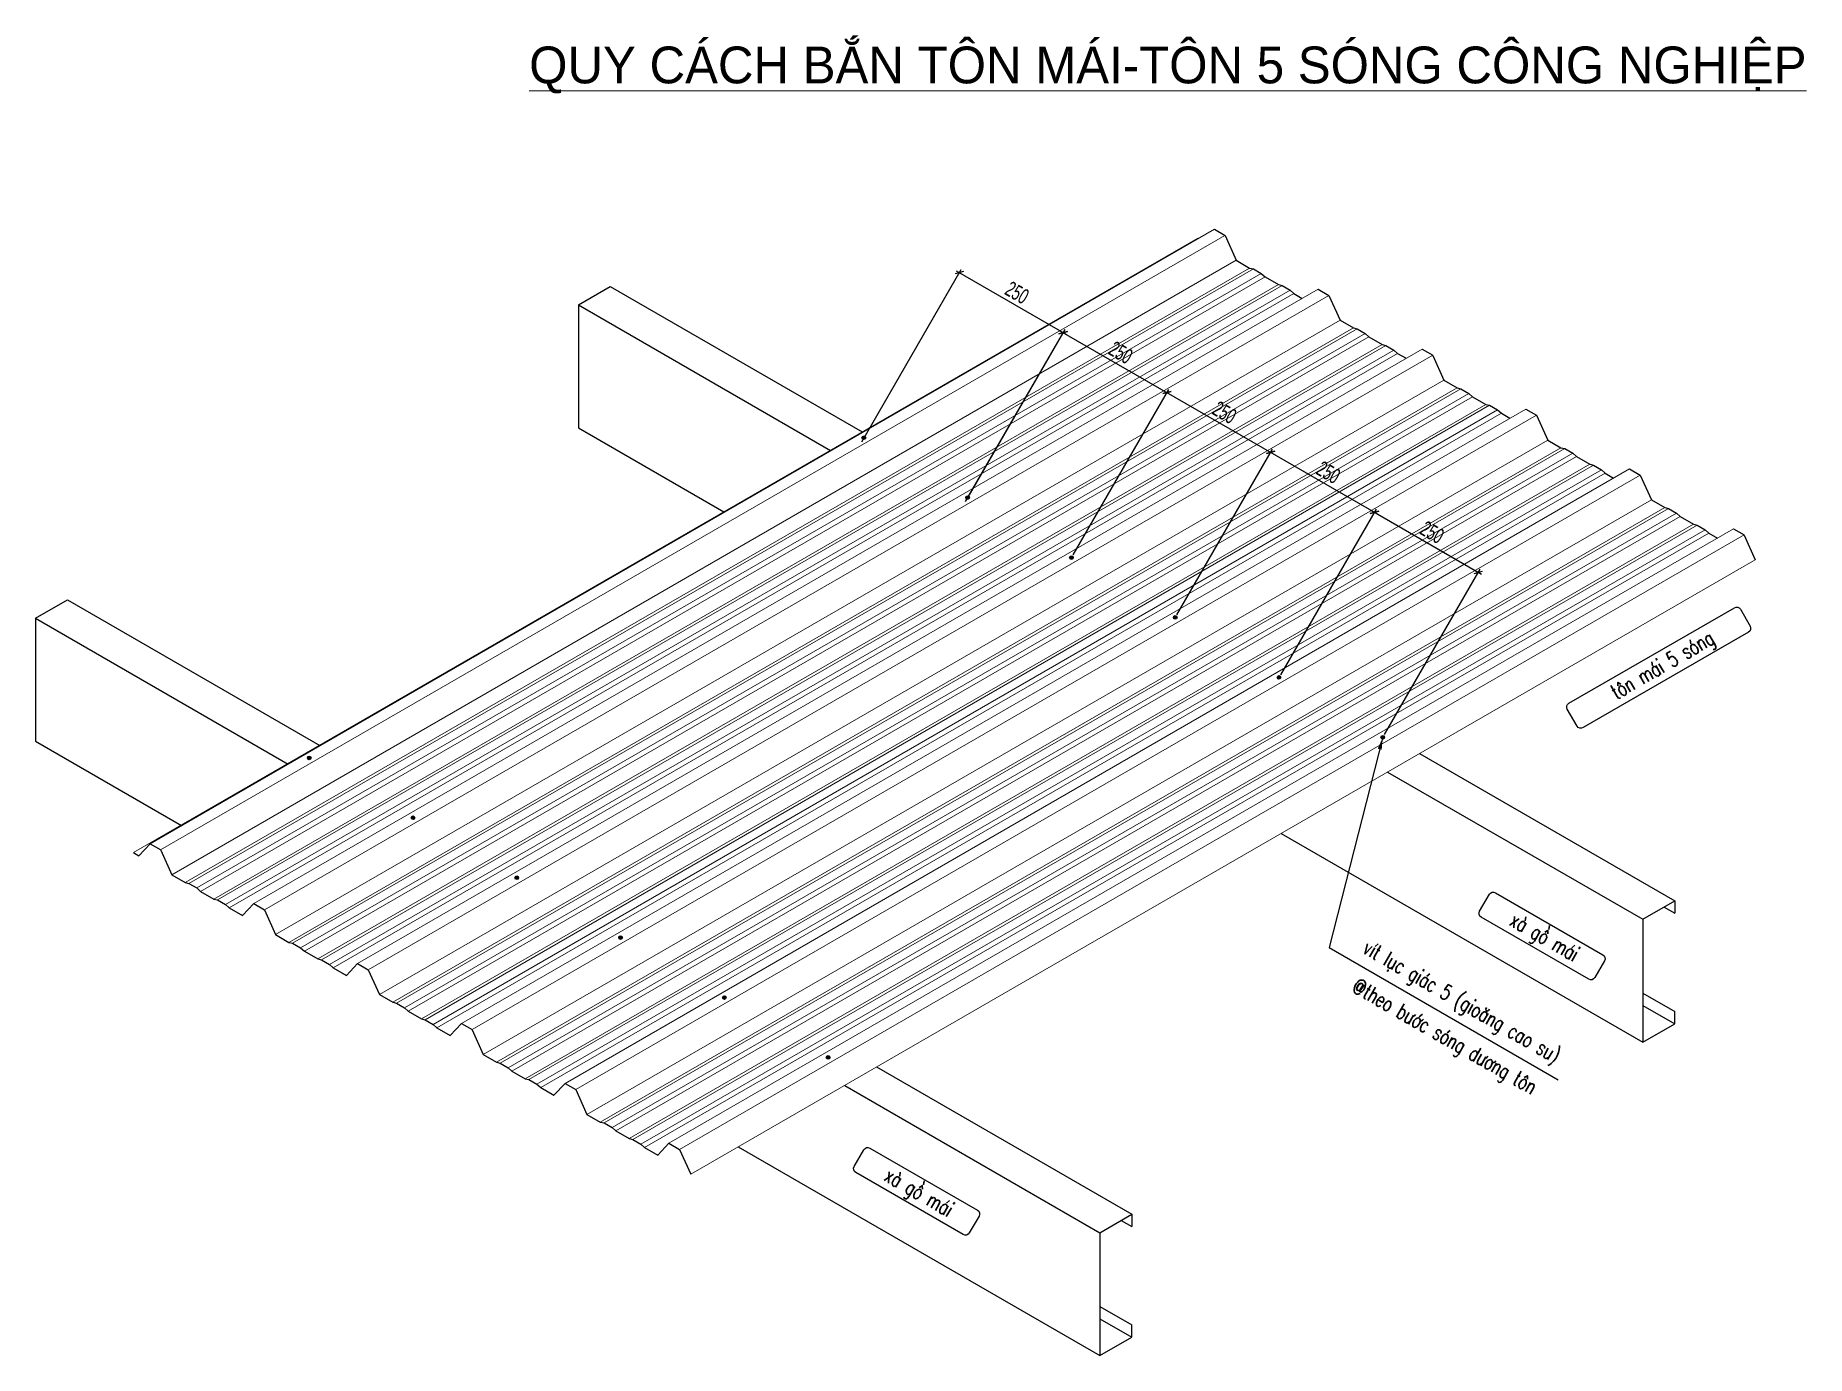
# Model space of a CAD drawing. Header units: inches. Extents: x 2 to 32666, y -5537 to 22.
# Drawn here: x 20908.6 to 21196.8, y -4400.6 to -4185.7 of the extents above; entities that cross this region are included whole.
import ezdxf
from ezdxf.enums import TextEntityAlignment as Align

# ---------------------------------------------------------------- set-up
doc = ezdxf.new("R2010")
doc.units = ezdxf.units.IN
doc.header["$MEASUREMENT"] = 0
for name, color, linetype, lineweight in [('12H-Text', 3, 'Continuous', 15), ('2H-vua', 2, 'Continuous', 20), ('_TEXT', 3, 'Continuous', 13), ('DETAIL$0$S-Dim', 8, 'Continuous', 20), ('DETAIL$0$S-Hatch', 8, 'Continuous', 13), ('S-Hatch', 8, 'Continuous', 9)]:
    doc.layers.add(name, color=color, linetype=linetype, lineweight=lineweight)
for name, color, linetype in [('2', 2, 'Continuous'), ('251', 251, 'Continuous'), ('3', 3, 'Continuous'), ('3H-manh', 8, 'Continuous'), ('6', 6, 'Continuous'), ('7', 7, 'Continuous'), ('BAO KHUNG', 31, 'Continuous'), ('Co ban', 2, 'Continuous'), ('Fast RSQ_A2 Frame$0$Khung ten', 4, 'Continuous'), ('TEXT', 7, 'Continuous')]:
    doc.layers.add(name, color=color, linetype=linetype)
doc.layers.add('Cover text', color=7, linetype='Continuous', true_color=0x52370f)
doc.styles.add('ARIAL-H', font='Vharial.ttf', dxfattribs={"width": 0.8})
doc.styles.add('dim', font='vni-acad.shx', dxfattribs={"width": 0.65})
doc.styles.add('ghi chu', font='vnsimli.shx', dxfattribs={"width": 0.7})
doc.styles.add('hung', font='vnsimli.shx', dxfattribs={"width": 0.7, "height": 520})
doc.styles.add('Notes', font='ARIALN.TTF')
doc.styles.add('ST3', font='VHAVANB.TTF')
doc.styles.get("Standard").update_dxf_attribs({"font": 'arial.ttf'})
doc.styles.add('style1', font='VHAVAN.TTF')
doc.styles.add('STYLE2', font='VHAVAN.TTF')
doc.styles.add('TIEU DE', font='Vharialn.ttf')
doc.dimstyles.new('10h', dxfattribs={"dimtxt": 2.5, "dimasz": 1, "dimexe": 0.6, "dimexo": 0, "dimtad": 1, "dimdec": 0, "dimlfac": 10, "dimzin": 0, "dimdsep": 46, "dimtxsty": 'dim', "dimblk": 'OBLIQUE', "dimcen": 1, "dimdle": 0.6, "dimclrd": 8, "dimclre": 8, "dimclrt": 92, "dimadec": 0, "dimazin": 0, "dimtfac": 1, "dimtdec": 0, "dimtofl": 0, "dimtmove": 0, "dimatfit": 3, "dimfxl": 1, "dimtolj": 1, "dimtzin": 0, "dimlwd": -1, "dimlwe": -1, "dimarcsym": 0})
doc.dimstyles.new('PS1', dxfattribs={"dimtxt": 10, "dimasz": 2, "dimexe": 5, "dimexo": 5, "dimgap": 5, "dimtad": 1, "dimdec": 0, "dimrnd": 1, "dimzin": 12, "dimdsep": 46, "dimtxsty": 'Notes', "dimcen": 2, "dimadec": 1, "dimazin": 2, "dimtfac": 1, "dimtdec": 0, "dimtmove": 2, "dimatfit": 2, "dimfxl": 1, "dimtolj": 1, "dimtzin": 0, "dimarcsym": 0})

msp = doc.modelspace()

# ---------------------------------------------------------------- texts
at = {"color": 3, "style": 'ghi chu', "width": 0.7}
for s, rotation, p in [('t«n m¸i 5 sãng', 30, (21173.369, -4288.14)), ('xµ gå m¸i', 330, (21154.2072, -4332.4044)), ('xµ gå m¸i', 330, (21052.4324, -4373.9677))]:
    msp.add_text(s, height=2.5, rotation=rotation, dxfattribs=at).set_placement(p, align=Align.MIDDLE_CENTER)
at = {"layer": '12H-Text', "char_height": 2.5, "width": 331.810854, "attachment_point": 5, "rotation": 330, "style": 'hung'}
for s, insert in [('vÝt lôc gi¸c 5 (gio¨ng cao su)', (21140.5472, -4343.2828)), ('@theo b\xadíc sãng d\xad¬ng t«n', (21137.7513, -4348.9534))]:
    msp.add_mtext(s, dxfattribs=dict(at, insert=insert))
at = {"layer": '_TEXT', "style": 'ST3'}
msp.add_text('%%UQUY C¸CH b¾n T¤N m¸i-T¤N 5 SãNG c«ng nghiÖp', height=5.990566, dxfattribs=at).set_placement((21092.8925, -4190.5263), align=Align.MIDDLE_CENTER)

# ---------------------------------------------------------------- blocks, each defined once
blk = doc.blocks.new('_Oblique')
at = {"color": 0, "linetype": 'ByBlock', "lineweight": -2}
blk.add_line((-0.5, -0.5), (0.5, 0.5), dxfattribs=at)
blk = doc.blocks.new('DETAIL$0$MARK')
at = {"layer": 'DETAIL$0$S-Hatch', "linetype": 'Continuous'}
h = blk.add_hatch(dxfattribs=at)
h.set_pattern_fill('ANSI31', color=256, scale=50, style=0)
h.paths.add_polyline_path([(1667849.6, -1156933.2), (1667909.3, -1156997), (1668012, -1156885.1), (1667913.5, -1156966.7)])
at = {"layer": 'DETAIL$0$S-Dim', "linetype": 'Continuous'}
blk.add_lwpolyline([(1667849.6, -1156933.2), (1667909.3, -1156997), (1668012, -1156885.1), (1667913.5, -1156966.7), (1667849.6, -1156933.2)], dxfattribs=at)
blk = doc.blocks.new('logo cpt')
at = {"layer": '2H-vua', "ltscale": 2}
h = blk.add_hatch(color=1, dxfattribs=at)
h.dxf.hatch_style = 1
edge = h.paths.add_edge_path()
edge.add_line((0, 0), (-59.28, -26.16))
edge.add_spline(control_points=[(-59.28, -26.16), (-59.31, -26.17), (-59.37, -26.19), (-59.37, -26.26), (-59.38, -26.29)], knot_values=[0, 0, 0, 0, 0.090528, 0.18293, 0.18293, 0.18293, 0.18293], degree=3, periodic=0)
edge.add_line((-59.38, -26.29), (-59.38, -28.41))
edge.add_spline(control_points=[(-59.38, -28.41), (-59.38, -28.44), (-59.37, -28.48), (-59.33, -28.53), (-59.27, -28.56), (-59.23, -28.54), (-59.21, -28.54)], knot_values=[0, 0, 0, 0, 0.068206, 0.126958, 0.189177, 0.244498, 0.244498, 0.244498, 0.244498], degree=3, periodic=0)
edge.add_line((-59.21, -28.54), (-57.35, -27.73))
edge.add_line((-57.35, -27.73), (-55.98, -27.16))
edge.add_line((-55.98, -27.16), (-54.9, -26.72))
edge.add_line((-54.9, -26.72), (-53.9, -26.33))
edge.add_line((-53.9, -26.33), (-52.38, -25.75))
edge.add_line((-52.38, -25.75), (-50.19, -24.97))
edge.add_line((-50.19, -24.97), (-49.02, -24.58))
edge.add_line((-49.02, -24.58), (-47.95, -24.23))
edge.add_line((-47.95, -24.23), (-46.17, -23.67))
edge.add_line((-46.17, -23.67), (-44.71, -23.24))
edge.add_line((-44.71, -23.24), (-43.01, -22.77))
edge.add_spline(control_points=[(-43.01, -22.77), (-40.85, -22.24), (-35.09, -20.81), (-24.45, -19.2), (-12.26, -18.04), (-3.72, -17.9), (0, -17.84)], knot_values=[0, 0, 0, 0, 6.689632, 17.790922, 32.231173, 43.398154, 43.398154, 43.398154, 43.398154], degree=3, periodic=0)
edge.add_spline(control_points=[(0, -17.84), (3.72, -17.9), (12.26, -18.04), (24.45, -19.2), (35.09, -20.81), (40.85, -22.24), (43.01, -22.77)], knot_values=[0, 0, 0, 0, 11.166981, 25.607232, 36.708522, 43.398154, 43.398154, 43.398154, 43.398154], degree=3, periodic=0)
edge.add_line((43.01, -22.77), (44.71, -23.24))
edge.add_line((44.71, -23.24), (46.17, -23.67))
edge.add_line((46.17, -23.67), (47.95, -24.23))
edge.add_line((47.95, -24.23), (49.02, -24.58))
edge.add_line((49.02, -24.58), (50.19, -24.97))
edge.add_line((50.19, -24.97), (52.38, -25.75))
edge.add_line((52.38, -25.75), (53.9, -26.33))
edge.add_line((53.9, -26.33), (54.9, -26.72))
edge.add_line((54.9, -26.72), (55.98, -27.16))
edge.add_line((55.98, -27.16), (57.35, -27.73))
edge.add_line((57.35, -27.73), (59.21, -28.54))
edge.add_spline(control_points=[(59.21, -28.54), (59.23, -28.54), (59.27, -28.56), (59.33, -28.53), (59.37, -28.48), (59.38, -28.44), (59.38, -28.41)], knot_values=[0, 0, 0, 0, 0.055322, 0.11754, 0.176292, 0.244498, 0.244498, 0.244498, 0.244498], degree=3, periodic=0)
edge.add_line((59.38, -28.41), (59.38, -26.29))
edge.add_spline(control_points=[(59.38, -26.29), (59.37, -26.26), (59.37, -26.19), (59.31, -26.17), (59.28, -26.16)], knot_values=[0, 0, 0, 0, 0.092401, 0.18293, 0.18293, 0.18293, 0.18293], degree=3, periodic=0)
edge.add_line((59.28, -26.16), (0, 0))
edge = h.paths.add_edge_path(flags=16)
edge.add_line((1, -5.35), (16.53, -11.63))
edge.add_line((16.53, -11.63), (16.53, -15.41))
edge.add_spline(control_points=[(16.53, -15.41), (13.87, -15.09), (8.7, -14.61), (3.52, -14.47), (1, -14.4)], knot_values=[18.676889, 18.676889, 18.676889, 18.676889, 26.68916, 34.246708, 34.246708, 34.246708, 34.246708], degree=3, periodic=0)
edge.add_line((1, -14.4), (1, -5.35))
edge = h.paths.add_edge_path(flags=16)
edge.add_line((-1, -5.35), (-1, -14.4))
edge.add_spline(control_points=[(-1, -14.4), (-3.52, -14.47), (-8.7, -14.61), (-13.87, -15.09), (-16.53, -15.41)], knot_values=[18.676889, 18.676889, 18.676889, 18.676889, 26.234437, 34.246708, 34.246708, 34.246708, 34.246708], degree=3, periodic=0)
edge.add_line((-16.53, -15.41), (-16.53, -11.63))
edge.add_line((-16.53, -11.63), (-1, -5.35))
edge = h.paths.add_edge_path(flags=16)
edge.add_line((18.5, -12.43), (34.83, -19.03))
edge.add_spline(control_points=[(34.83, -19.03), (32.36, -18.38), (26.98, -16.96), (21.48, -16.05), (18.5, -15.66)], knot_values=[0, 0, 0, 0, 7.661393, 16.695244, 16.695244, 16.695244, 16.695244], degree=3, periodic=0)
edge.add_line((18.5, -15.66), (18.5, -12.43))
edge = h.paths.add_edge_path(flags=16)
edge.add_line((-18.5, -12.43), (-18.5, -15.66))
edge.add_spline(control_points=[(-18.5, -15.66), (-21.48, -16.05), (-26.98, -16.96), (-32.36, -18.38), (-34.83, -19.03)], knot_values=[0, 0, 0, 0, 9.033851, 16.695244, 16.695244, 16.695244, 16.695244], degree=3, periodic=0)
edge.add_line((-34.83, -19.03), (-18.5, -12.43))
at = {"layer": '2H-vua', "ltscale": 2, "true_color": 0x0000bd}
h = blk.add_hatch(color=172, dxfattribs=at)
h.dxf.hatch_style = 1
edge = h.paths.add_edge_path()
edge.add_line((-26.5, -35.34), (-28.99, -35.34))
edge.add_line((-28.99, -35.34), (-28.99, -39.84))
edge.add_spline(control_points=[(-28.99, -39.84), (-29, -40.07), (-29.02, -40.54), (-29.09, -41.2), (-29.29, -41.79), (-29.8, -42.27), (-30.47, -42.47), (-31.2, -42.69), (-31.94, -42.73), (-32.8, -42.8), (-33.81, -42.91), (-34.93, -42.9), (-35.93, -42.82), (-36.77, -42.59), (-37.47, -42.32), (-38.08, -41.94), (-38.52, -41.41), (-38.8, -40.91), (-38.83, -40.47), (-38.85, -40.28), (-38.86, -40.21)], knot_values=[0, 0, 0, 0, 0.679106, 1.416411, 1.991685, 2.486653, 3.449332, 4.04487, 4.779635, 5.6579, 6.651397, 7.82701, 9.009902, 9.65126, 10.433258, 11.240547, 11.77736, 12.501996, 12.886685, 13.084173, 13.084173, 13.084173, 13.084173], degree=3, periodic=0)
edge.add_line((-38.86, -40.21), (-39.17, -31.81))
edge.add_spline(control_points=[(-39.17, -31.81), (-39.17, -31.59), (-39.16, -31.29), (-39.1, -30.85), (-38.97, -30.49), (-38.69, -29.83), (-37.66, -29.11), (-35.87, -28.43), (-33.9, -28.14), (-32, -27.91), (-30.76, -27.94), (-29.82, -27.97), (-29.22, -28.15), (-28.64, -28.22), (-28.2, -28.56), (-27.84, -28.81), (-27.63, -29.16), (-27.45, -29.48), (-27.39, -29.81), (-27.43, -30.11), (-27.48, -30.29), (-27.5, -30.39)], knot_values=[0, 0, 0, 0, 0.639974, 0.927001, 1.315485, 1.784934, 3.04414, 4.896322, 7.542101, 8.98199, 10.633425, 11.259738, 11.786572, 12.490614, 12.976547, 13.417104, 13.795301, 14.182315, 14.521901, 14.772084, 15.08434, 15.08434, 15.08434, 15.08434], degree=3, periodic=0)
edge.add_line((-27.5, -30.39), (-25.1, -30.39))
edge.add_spline(control_points=[(-25.1, -30.39), (-25.1, -28.25), (-25.1, -26.11), (-25.1, -23.97)], knot_values=[1.660641, 1.660641, 1.660641, 1.660641, 2.000673, 2.000673, 2.000673, 2.000673], weights=[1, 1, 1, 1], degree=3, periodic=0)
edge.add_spline(control_points=[(-25.1, -23.97), (-25.93, -23.97), (-28.92, -24.01), (-33.62, -24.4), (-40.91, -25.61), (-48.29, -27.05), (-54.76, -29.38), (-57.82, -31.52), (-58.67, -32.62), (-58.88, -32.89)], knot_values=[0, 0, 0, 0, 2.488239, 8.970845, 14.111923, 24.664854, 31.502662, 34.620973, 35.647344, 35.647344, 35.647344, 35.647344], degree=3, periodic=0)
edge.add_spline(control_points=[(-58.88, -32.89), (-58.98, -33.08), (-59.15, -33.41), (-59.22, -33.78), (-59.24, -33.93)], knot_values=[0, 0, 0, 0, 0.649396, 1.111903, 1.111903, 1.111903, 1.111903], degree=3, periodic=0)
edge.add_line((-59.24, -33.93), (-59.24, -39.71))
edge.add_spline(control_points=[(-59.24, -39.71), (-59.1, -40.24), (-58.82, -41.31), (-57.95, -41.99), (-57.53, -42.34)], knot_values=[0, 0, 0, 0, 1.615996, 3.213839, 3.213839, 3.213839, 3.213839], degree=3, periodic=0)
edge.add_line((-57.53, -42.34), (-39.92, -42.34))
edge.add_line((-39.92, -42.34), (-39.92, -43.13))
edge.add_line((-39.92, -43.13), (-56.56, -43.13))
edge.add_spline(control_points=[(-56.56, -43.13), (-56.09, -43.47), (-55.56, -43.76), (-55.02, -44)], knot_values=[4.464767, 4.464767, 4.464767, 4.464767, 6.233584, 6.233584, 6.233584, 6.233584], degree=3, periodic=0)
edge.add_line((-55.02, -44), (-39.92, -44))
edge.add_line((-39.92, -44), (-39.92, -44.79))
edge.add_line((-39.92, -44.79), (-52.7, -44.79))
edge.add_spline(control_points=[(-52.7, -44.79), (-52.07, -44.99), (-50.81, -45.37), (-49.5, -45.53), (-48.84, -45.62)], knot_values=[0, 0, 0, 0, 1.969376, 3.947208, 3.947208, 3.947208, 3.947208], degree=3, periodic=0)
edge.add_line((-48.84, -45.62), (-39.95, -45.62))
edge.add_line((-39.95, -45.62), (-39.95, -46.28))
edge.add_line((-39.95, -46.28), (-26.5, -46.28))
edge.add_line((-26.5, -46.28), (-26.5, -35.34))
h.paths.add_polyline_path([(-39.92, -41.5), (-57.6, -41.5), (-57.6, -40.71), (-39.92, -40.71)], flags=16)
h.paths.add_polyline_path([(-39.92, -39.86), (-57.6, -39.86), (-57.6, -39.07), (-39.92, -39.07)], flags=16)
h.paths.add_polyline_path([(-39.92, -38.21), (-57.6, -38.21), (-57.6, -37.42), (-39.92, -37.42)], flags=16)
edge = h.paths.add_edge_path()
edge.add_spline(control_points=[(-22.03, -30.39), (-22.03, -28.29), (-22.03, -26.17), (-22.03, -24.02)], knot_values=[1.658755, 1.658755, 1.658755, 1.658755, 1.987897, 1.987897, 1.987897, 1.987897], weights=[1, 1, 1, 1], degree=3, periodic=0)
edge.add_spline(control_points=[(-22.03, -24.02), (-22.14, -24.01), (-22.36, -24.01), (-22.58, -24), (-22.69, -24)], knot_values=[38.051452, 38.051452, 38.051452, 38.051452, 38.385889, 38.719297, 38.719297, 38.719297, 38.719297], degree=3, periodic=0)
edge.add_spline(control_points=[(-22.69, -24), (-22.69, -26.13), (-22.69, -28.26), (-22.69, -30.39)], knot_values=[0.65234, 0.65234, 0.65234, 0.65234, 0.984869, 0.984869, 0.984869, 0.984869], weights=[1, 1, 1, 1], degree=3, periodic=0)
edge.add_line((-22.69, -30.39), (-22.03, -30.39))
edge = h.paths.add_edge_path()
edge.add_spline(control_points=[(-18.92, -27.31), (-18.92, -26.28), (-18.92, -25.24), (-18.92, -24.18)], knot_values=[1.815146, 1.815146, 1.815146, 1.815146, 1.972104, 1.972104, 1.972104, 1.972104], weights=[1, 1, 1, 1], degree=3, periodic=0)
edge.add_spline(control_points=[(-18.92, -24.18), (-19.15, -24.16), (-19.39, -24.15), (-19.62, -24.13)], knot_values=[41.123651, 41.123651, 41.123651, 41.123651, 41.826885, 41.826885, 41.826885, 41.826885], degree=3, periodic=0)
edge.add_spline(control_points=[(-19.62, -24.13), (-19.62, -26.24), (-19.62, -28.32), (-19.62, -30.39)], knot_values=[0.650819, 0.650819, 0.650819, 0.650819, 0.970014, 0.970014, 0.970014, 0.970014], weights=[1, 1, 1, 1], degree=3, periodic=0)
edge.add_line((-19.62, -30.39), (-18.91, -30.39))
edge.add_spline(control_points=[(-18.91, -30.39), (-18.91, -29.37), (-18.91, -28.35), (-18.92, -27.31)], knot_values=[1.657232, 1.657232, 1.657232, 1.657232, 1.815146, 1.815146, 1.815146, 1.815146], weights=[1, 1, 1, 1], degree=3, periodic=0)
edge = h.paths.add_edge_path()
edge.add_spline(control_points=[(-15.82, -27.47), (-15.82, -26.5), (-15.82, -25.52), (-15.82, -24.52)], knot_values=[1.804407, 1.804407, 1.804407, 1.804407, 1.950128, 1.950128, 1.950128, 1.950128], weights=[1, 1, 1, 1], degree=3, periodic=0)
edge.add_spline(control_points=[(-15.82, -24.52), (-15.85, -24.51), (-15.88, -24.51), (-15.91, -24.5)], knot_values=[44.85263, 44.85263, 44.85263, 44.85263, 44.946366, 44.946366, 44.946366, 44.946366], degree=3, periodic=0)
edge.add_spline(control_points=[(-15.91, -24.5), (-15.93, -24.5), (-16.13, -24.47), (-16.33, -24.45), (-16.51, -24.42)], knot_values=[44.245123, 44.245123, 44.245123, 44.245123, 44.297839, 44.85263, 44.85263, 44.85263, 44.85263], degree=3, periodic=0)
edge.add_spline(control_points=[(-16.51, -24.42), (-16.51, -24.72), (-16.51, -25.01), (-16.51, -25.31)], knot_values=[0.905266, 0.905266, 0.905266, 0.905266, 0.949016, 0.949016, 0.949016, 0.949016], weights=[1, 1, 1, 1], degree=3, periodic=0)
edge.add_spline(control_points=[(-16.51, -25.31), (-16.51, -27.03), (-16.51, -28.72), (-16.51, -30.39)], knot_values=[0.6495, 0.6495, 0.6495, 0.6495, 0.905266, 0.905266, 0.905266, 0.905266], weights=[1, 1, 1, 1], degree=3, periodic=0)
edge.add_line((-16.51, -30.39), (-15.82, -30.39))
edge.add_spline(control_points=[(-15.82, -30.39), (-15.82, -29.95), (-15.82, -29.51), (-15.82, -29.06)], knot_values=[1.656067, 1.656067, 1.656067, 1.656067, 1.723738, 1.723738, 1.723738, 1.723738], weights=[1, 1, 1, 1], degree=3, periodic=0)
edge.add_spline(control_points=[(-15.82, -29.06), (-15.82, -28.54), (-15.82, -28), (-15.82, -27.47)], knot_values=[1.723738, 1.723738, 1.723738, 1.723738, 1.804404, 1.804404, 1.804404, 1.804404], weights=[1, 1, 1, 1], degree=3, periodic=0)
edge.add_spline(control_points=[(-15.82, -27.47), (-15.82, -27.47), (-15.82, -27.47), (-15.82, -27.47)], knot_values=[1.804404, 1.804404, 1.804404, 1.804404, 1.804407, 1.804407, 1.804407, 1.804407], weights=[1, 1, 1, 1], degree=3, periodic=0)
edge = h.paths.add_edge_path()
edge.add_spline(control_points=[(-12.74, -28), (-12.74, -27.04), (-12.74, -26.06), (-12.74, -25.07)], knot_values=[1.776179, 1.776179, 1.776179, 1.776179, 1.920589, 1.920589, 1.920589, 1.920589], weights=[1, 1, 1, 1], degree=3, periodic=0)
edge.add_spline(control_points=[(-12.74, -25.07), (-12.97, -25.03), (-13.19, -24.98), (-13.42, -24.94)], knot_values=[47.389322, 47.389322, 47.389322, 47.389322, 48.075391, 48.075391, 48.075391, 48.075391], degree=3, periodic=0)
edge.add_spline(control_points=[(-13.42, -24.94), (-13.42, -24.94), (-13.42, -24.94), (-13.42, -24.94)], knot_values=[47.389171, 47.389171, 47.389171, 47.389171, 47.389322, 47.389322, 47.389322, 47.389322], degree=3, periodic=0)
edge.add_spline(control_points=[(-13.42, -24.94), (-13.42, -25.39), (-13.42, -25.84), (-13.42, -26.29)], knot_values=[0.854166, 0.854166, 0.854166, 0.854166, 0.920674, 0.920674, 0.920674, 0.920674], weights=[1, 1, 1, 1], degree=3, periodic=0)
edge.add_spline(control_points=[(-13.42, -26.29), (-13.42, -26.57), (-13.42, -26.84), (-13.42, -27.12)], knot_values=[0.813011, 0.813011, 0.813011, 0.813011, 0.854166, 0.854166, 0.854166, 0.854166], weights=[1, 1, 1, 1], degree=3, periodic=0)
edge.add_spline(control_points=[(-13.42, -27.12), (-13.42, -27.3), (-13.42, -27.49), (-13.42, -27.67)], knot_values=[0.785786, 0.785786, 0.785786, 0.785786, 0.813011, 0.813011, 0.813011, 0.813011], weights=[1, 1, 1, 1], degree=3, periodic=0)
edge.add_spline(control_points=[(-13.42, -27.67), (-13.42, -28.58), (-13.42, -29.47), (-13.42, -30.37)], knot_values=[0.649905, 0.649905, 0.649905, 0.649905, 0.785786, 0.785786, 0.785786, 0.785786], weights=[1, 1, 1, 1], degree=3, periodic=0)
edge.add_spline(control_points=[(-13.42, -30.37), (-13.42, -30.37), (-13.42, -30.38), (-13.42, -30.39)], knot_values=[0.648777, 0.648777, 0.648777, 0.648777, 0.649905, 0.649905, 0.649905, 0.649905], weights=[1, 1, 1, 1], degree=3, periodic=0)
edge.add_line((-13.42, -30.39), (-12.74, -30.39))
edge.add_spline(control_points=[(-12.74, -30.39), (-12.74, -30.03), (-12.74, -29.67), (-12.74, -29.31)], knot_values=[1.655439, 1.655439, 1.655439, 1.655439, 1.710581, 1.710581, 1.710581, 1.710581], weights=[1, 1, 1, 1], degree=3, periodic=0)
edge.add_spline(control_points=[(-12.74, -29.31), (-12.74, -29.03), (-12.74, -28.75), (-12.74, -28.48)], knot_values=[1.710581, 1.710581, 1.710581, 1.710581, 1.752409, 1.752409, 1.752409, 1.752409], weights=[1, 1, 1, 1], degree=3, periodic=0)
edge.add_spline(control_points=[(-12.74, -28.48), (-12.74, -28.32), (-12.74, -28.16), (-12.74, -28)], knot_values=[1.752409, 1.752409, 1.752409, 1.752409, 1.776179, 1.776179, 1.776179, 1.776179], weights=[1, 1, 1, 1], degree=3, periodic=0)
edge = h.paths.add_edge_path()
edge.add_spline(control_points=[(-9.67, -25.82), (-9.75, -25.79), (-9.97, -25.69), (-10.2, -25.63), (-10.34, -25.6)], knot_values=[0, 0, 0, 0, 0.271115, 0.703489, 0.703489, 0.703489, 0.703489], degree=3, periodic=0)
edge.add_spline(control_points=[(-10.34, -25.6), (-10.34, -25.82), (-10.34, -26.04), (-10.34, -26.26)], knot_values=[0.854515, 0.854515, 0.854515, 0.854515, 0.88662, 0.88662, 0.88662, 0.88662], weights=[1, 1, 1, 1], degree=3, periodic=0)
edge.add_spline(control_points=[(-10.34, -26.26), (-10.34, -26.3), (-10.34, -26.34), (-10.34, -26.38)], knot_values=[0.848481, 0.848481, 0.848481, 0.848481, 0.854515, 0.854515, 0.854515, 0.854515], weights=[1, 1, 1, 1], degree=3, periodic=0)
edge.add_spline(control_points=[(-10.34, -26.38), (-10.34, -26.74), (-10.34, -27.11), (-10.34, -27.47)], knot_values=[0.794629, 0.794629, 0.794629, 0.794629, 0.848481, 0.848481, 0.848481, 0.848481], weights=[1, 1, 1, 1], degree=3, periodic=0)
edge.add_spline(control_points=[(-10.34, -27.47), (-10.34, -28.45), (-10.34, -29.43), (-10.34, -30.39)], knot_values=[0.64839, 0.64839, 0.64839, 0.64839, 0.794629, 0.794629, 0.794629, 0.794629], weights=[1, 1, 1, 1], degree=3, periodic=0)
edge.add_line((-10.34, -30.39), (-9.67, -30.39))
edge.add_spline(control_points=[(-9.67, -30.39), (-9.67, -30.29), (-9.67, -30.18), (-9.67, -30.08)], knot_values=[1.654916, 1.654916, 1.654916, 1.654916, 1.670697, 1.670697, 1.670697, 1.670697], weights=[1, 1, 1, 1], degree=3, periodic=0)
edge.add_spline(control_points=[(-9.67, -30.08), (-9.67, -29.34), (-9.67, -28.6), (-9.67, -27.85)], knot_values=[1.670697, 1.670697, 1.670697, 1.670697, 1.782814, 1.782814, 1.782814, 1.782814], weights=[1, 1, 1, 1], degree=3, periodic=0)
edge.add_spline(control_points=[(-9.67, -27.85), (-9.67, -27.18), (-9.67, -26.51), (-9.67, -25.82)], knot_values=[1.782814, 1.782814, 1.782814, 1.782814, 1.882275, 1.882275, 1.882275, 1.882275], weights=[1, 1, 1, 1], degree=3, periodic=0)
at = {"layer": '2H-vua', "ltscale": 2}
h = blk.add_hatch(color=1, dxfattribs=at)
h.dxf.hatch_style = 1
edge = h.paths.add_edge_path()
edge.add_spline(control_points=[(-22.69, -30.39), (-22.69, -28.26), (-22.69, -26.13), (-22.69, -24)], knot_values=[0.65234, 0.65234, 0.65234, 0.65234, 0.984869, 0.984869, 0.984869, 0.984869], weights=[1, 1, 1, 1], degree=3, periodic=0)
edge.add_spline(control_points=[(-22.69, -24), (-22.69, -22.51), (-22.69, -21.03), (-22.69, -19.54)], knot_values=[0.984869, 0.984869, 0.984869, 0.984869, 1.216541, 1.216541, 1.216541, 1.216541], weights=[1, 1, 1, 1], degree=3, periodic=0)
edge.add_spline(control_points=[(-22.69, -19.54), (-22.7, -19.53), (-22.71, -19.5), (-22.73, -19.47), (-22.77, -19.45), (-22.8, -19.43), (-22.82, -19.43), (-22.84, -19.44)], knot_values=[1.216541, 1.216541, 1.216541, 1.216541, 1.259596, 1.296989, 1.345872, 1.376028, 1.41378, 1.41378, 1.41378, 1.41378], weights=[1, 1, 1, 1, 1, 1, 1, 1], degree=3, periodic=0)
edge.add_line((-22.84, -19.44), (-24.98, -19.74))
edge.add_spline(control_points=[(-24.98, -19.74), (-25, -19.75), (-25.04, -19.76), (-25.08, -19.79), (-25.1, -19.83), (-25.1, -19.86), (-25.1, -19.87)], knot_values=[2.217254, 2.217254, 2.217254, 2.217254, 2.274562, 2.326082, 2.37697, 2.409598, 2.409598, 2.409598, 2.409598], weights=[1, 1, 1, 1, 1, 1, 1], degree=3, periodic=0)
edge.add_spline(control_points=[(-25.1, -19.87), (-25.1, -21.24), (-25.1, -22.6), (-25.1, -23.97)], knot_values=[2.000673, 2.000673, 2.000673, 2.000673, 2.217254, 2.217254, 2.217254, 2.217254], weights=[1, 1, 1, 1], degree=3, periodic=0)
edge.add_spline(control_points=[(-25.1, -23.97), (-25.1, -26.11), (-25.1, -28.25), (-25.1, -30.39)], knot_values=[1.660641, 1.660641, 1.660641, 1.660641, 2.000673, 2.000673, 2.000673, 2.000673], weights=[1, 1, 1, 1], degree=3, periodic=0)
edge.add_spline(control_points=[(-25.1, -30.39), (-25.1, -33.18), (-25.1, -35.97), (-25.1, -38.77)], knot_values=[1.217254, 1.217254, 1.217254, 1.217254, 1.660641, 1.660641, 1.660641, 1.660641], weights=[1, 1, 1, 1], degree=3, periodic=0)
edge.add_spline(control_points=[(-25.1, -38.77), (-25.1, -38.79), (-25.09, -38.84), (-25.03, -38.9), (-24.98, -38.9), (-24.96, -38.9)], knot_values=[1, 1, 1, 1, 1.073403, 1.153898, 1.217254, 1.217254, 1.217254, 1.217254], weights=[1, 1, 1, 1, 1, 1], degree=3, periodic=0)
edge.add_spline(control_points=[(-24.96, -38.9), (-24.25, -38.9), (-23.54, -38.9), (-22.84, -38.9)], knot_values=[0, 0, 0, 0, 1, 1, 1, 1], weights=[1, 1, 1, 1], degree=3, periodic=0)
edge.add_spline(control_points=[(-22.84, -38.9), (-22.81, -38.9), (-22.76, -38.9), (-22.7, -38.84), (-22.7, -38.79), (-22.69, -38.77)], knot_values=[0, 0, 0, 0, 0.063356, 0.156751, 0.216541, 0.216541, 0.216541, 0.216541], weights=[1, 1, 1, 1, 1, 1], degree=3, periodic=0)
edge.add_spline(control_points=[(-22.69, -38.77), (-22.69, -35.97), (-22.69, -33.18), (-22.69, -30.39)], knot_values=[0.216541, 0.216541, 0.216541, 0.216541, 0.65234, 0.65234, 0.65234, 0.65234], weights=[1, 1, 1, 1], degree=3, periodic=0)
edge = h.paths.add_edge_path()
edge.add_spline(control_points=[(-19.62, -30.39), (-19.62, -28.32), (-19.62, -26.24), (-19.62, -24.13)], knot_values=[0.650819, 0.650819, 0.650819, 0.650819, 0.970014, 0.970014, 0.970014, 0.970014], weights=[1, 1, 1, 1], degree=3, periodic=0)
edge.add_spline(control_points=[(-19.62, -24.13), (-19.62, -22.5), (-19.62, -20.85), (-19.62, -19.19)], knot_values=[0.970014, 0.970014, 0.970014, 0.970014, 1.216541, 1.216541, 1.216541, 1.216541], weights=[1, 1, 1, 1], degree=3, periodic=0)
edge.add_spline(control_points=[(-19.62, -19.19), (-19.63, -19.17), (-19.63, -19.15), (-19.66, -19.11), (-19.69, -19.09), (-19.73, -19.07), (-19.75, -19.08), (-19.76, -19.08)], knot_values=[1.216541, 1.216541, 1.216541, 1.216541, 1.259596, 1.296989, 1.345872, 1.376028, 1.41378, 1.41378, 1.41378, 1.41378], weights=[1, 1, 1, 1, 1, 1, 1, 1], degree=3, periodic=0)
edge.add_line((-19.76, -19.08), (-21.91, -19.33))
edge.add_spline(control_points=[(-21.91, -19.33), (-21.93, -19.33), (-21.96, -19.34), (-22, -19.38), (-22.02, -19.42), (-22.03, -19.45), (-22.03, -19.46)], knot_values=[2.217254, 2.217254, 2.217254, 2.217254, 2.274562, 2.326082, 2.37697, 2.409598, 2.409598, 2.409598, 2.409598], weights=[1, 1, 1, 1, 1, 1, 1], degree=3, periodic=0)
edge.add_spline(control_points=[(-22.03, -19.46), (-22.03, -21), (-22.03, -22.52), (-22.03, -24.02)], knot_values=[1.987897, 1.987897, 1.987897, 1.987897, 2.217254, 2.217254, 2.217254, 2.217254], weights=[1, 1, 1, 1], degree=3, periodic=0)
edge.add_spline(control_points=[(-22.03, -24.02), (-22.03, -26.17), (-22.03, -28.29), (-22.03, -30.39)], knot_values=[1.658755, 1.658755, 1.658755, 1.658755, 1.987897, 1.987897, 1.987897, 1.987897], weights=[1, 1, 1, 1], degree=3, periodic=0)
edge.add_spline(control_points=[(-22.03, -30.39), (-22.03, -33.21), (-22.03, -35.99), (-22.03, -38.77)], knot_values=[1.217254, 1.217254, 1.217254, 1.217254, 1.658755, 1.658755, 1.658755, 1.658755], weights=[1, 1, 1, 1], degree=3, periodic=0)
edge.add_spline(control_points=[(-22.03, -38.77), (-22.02, -38.79), (-22.01, -38.84), (-21.96, -38.9), (-21.91, -38.9), (-21.88, -38.9)], knot_values=[1, 1, 1, 1, 1.073403, 1.153898, 1.217254, 1.217254, 1.217254, 1.217254], weights=[1, 1, 1, 1, 1, 1], degree=3, periodic=0)
edge.add_spline(control_points=[(-21.88, -38.9), (-21.18, -38.9), (-20.47, -38.9), (-19.76, -38.9)], knot_values=[0, 0, 0, 0, 1, 1, 1, 1], weights=[1, 1, 1, 1], degree=3, periodic=0)
edge.add_spline(control_points=[(-19.76, -38.9), (-19.74, -38.9), (-19.69, -38.9), (-19.63, -38.84), (-19.62, -38.79), (-19.62, -38.77)], knot_values=[0, 0, 0, 0, 0.063356, 0.156751, 0.216541, 0.216541, 0.216541, 0.216541], weights=[1, 1, 1, 1, 1, 1], degree=3, periodic=0)
edge.add_spline(control_points=[(-19.62, -38.77), (-19.62, -35.98), (-19.62, -33.2), (-19.62, -30.39)], knot_values=[0.216541, 0.216541, 0.216541, 0.216541, 0.650819, 0.650819, 0.650819, 0.650819], weights=[1, 1, 1, 1], degree=3, periodic=0)
edge = h.paths.add_edge_path()
edge.add_spline(control_points=[(-16.51, -30.39), (-16.51, -28.43), (-16.51, -26.45), (-16.51, -24.42)], knot_values=[0.6495, 0.6495, 0.6495, 0.6495, 0.949016, 0.949016, 0.949016, 0.949016], weights=[1, 1, 1, 1], degree=3, periodic=0)
edge.add_spline(control_points=[(-16.51, -24.42), (-16.52, -22.61), (-16.52, -20.77), (-16.53, -18.87)], knot_values=[0.949016, 0.949016, 0.949016, 0.949016, 1.216541, 1.216541, 1.216541, 1.216541], weights=[1, 1, 1, 1], degree=3, periodic=0)
edge.add_spline(control_points=[(-16.53, -18.87), (-16.53, -18.86), (-16.54, -18.83), (-16.56, -18.8), (-16.6, -18.78), (-16.63, -18.76), (-16.66, -18.76), (-16.67, -18.76)], knot_values=[1.216541, 1.216541, 1.216541, 1.216541, 1.259596, 1.296989, 1.345872, 1.376028, 1.41378, 1.41378, 1.41378, 1.41378], weights=[1, 1, 1, 1, 1, 1, 1, 1], degree=3, periodic=0)
edge.add_line((-16.67, -18.76), (-18.81, -18.99))
edge.add_spline(control_points=[(-18.81, -18.99), (-18.83, -18.99), (-18.87, -19), (-18.91, -19.04), (-18.93, -19.08), (-18.93, -19.11), (-18.93, -19.12)], knot_values=[2.217254, 2.217254, 2.217254, 2.217254, 2.274562, 2.326082, 2.37697, 2.409598, 2.409598, 2.409598, 2.409598], weights=[1, 1, 1, 1, 1, 1, 1], degree=3, periodic=0)
edge.add_spline(control_points=[(-18.93, -19.12), (-18.93, -20.85), (-18.92, -22.53), (-18.92, -24.18)], knot_values=[1.972104, 1.972104, 1.972104, 1.972104, 2.217254, 2.217254, 2.217254, 2.217254], weights=[1, 1, 1, 1], degree=3, periodic=0)
edge.add_spline(control_points=[(-18.92, -24.18), (-18.92, -26.3), (-18.91, -28.36), (-18.91, -30.39)], knot_values=[1.657232, 1.657232, 1.657232, 1.657232, 1.972104, 1.972104, 1.972104, 1.972104], weights=[1, 1, 1, 1], degree=3, periodic=0)
edge.add_spline(control_points=[(-18.91, -30.39), (-18.91, -33.22), (-18.91, -36), (-18.91, -38.77)], knot_values=[1.217254, 1.217254, 1.217254, 1.217254, 1.657232, 1.657232, 1.657232, 1.657232], weights=[1, 1, 1, 1], degree=3, periodic=0)
edge.add_spline(control_points=[(-18.91, -38.77), (-18.91, -38.79), (-18.9, -38.84), (-18.84, -38.9), (-18.79, -38.9), (-18.77, -38.9)], knot_values=[1, 1, 1, 1, 1.073403, 1.153898, 1.217254, 1.217254, 1.217254, 1.217254], weights=[1, 1, 1, 1, 1, 1], degree=3, periodic=0)
edge.add_spline(control_points=[(-18.77, -38.9), (-18.06, -38.9), (-17.35, -38.9), (-16.65, -38.9)], knot_values=[0, 0, 0, 0, 1, 1, 1, 1], weights=[1, 1, 1, 1], degree=3, periodic=0)
edge.add_spline(control_points=[(-16.65, -38.9), (-16.63, -38.9), (-16.57, -38.9), (-16.52, -38.84), (-16.51, -38.79), (-16.51, -38.77)], knot_values=[0, 0, 0, 0, 0.063356, 0.156751, 0.216541, 0.216541, 0.216541, 0.216541], weights=[1, 1, 1, 1, 1, 1], degree=3, periodic=0)
edge.add_spline(control_points=[(-16.51, -38.77), (-16.51, -35.99), (-16.51, -33.22), (-16.51, -30.39)], knot_values=[0.216541, 0.216541, 0.216541, 0.216541, 0.6495, 0.6495, 0.6495, 0.6495], weights=[1, 1, 1, 1], degree=3, periodic=0)
edge = h.paths.add_edge_path()
edge.add_spline(control_points=[(-13.42, -30.39), (-13.42, -26.66), (-13.42, -22.82), (-13.42, -18.7)], knot_values=[0.648777, 0.648777, 0.648777, 0.648777, 1.216541, 1.216541, 1.216541, 1.216541], weights=[1, 1, 1, 1], degree=3, periodic=0)
edge.add_spline(control_points=[(-13.42, -18.7), (-13.42, -18.68), (-13.43, -18.66), (-13.45, -18.62), (-13.49, -18.6), (-13.52, -18.58), (-13.54, -18.59), (-13.56, -18.59)], knot_values=[1.216541, 1.216541, 1.216541, 1.216541, 1.259596, 1.296989, 1.345872, 1.376028, 1.41378, 1.41378, 1.41378, 1.41378], weights=[1, 1, 1, 1, 1, 1, 1, 1], degree=3, periodic=0)
edge.add_line((-13.56, -18.59), (-15.7, -18.72))
edge.add_spline(control_points=[(-15.7, -18.72), (-15.72, -18.73), (-15.76, -18.73), (-15.8, -18.77), (-15.82, -18.81), (-15.82, -18.84), (-15.82, -18.85)], knot_values=[2.217254, 2.217254, 2.217254, 2.217254, 2.274562, 2.326082, 2.37697, 2.409598, 2.409598, 2.409598, 2.409598], weights=[1, 1, 1, 1, 1, 1, 1], degree=3, periodic=0)
edge.add_spline(control_points=[(-15.82, -18.85), (-15.82, -20.81), (-15.82, -22.69), (-15.82, -24.52)], knot_values=[1.950128, 1.950128, 1.950128, 1.950128, 2.217254, 2.217254, 2.217254, 2.217254], weights=[1, 1, 1, 1], degree=3, periodic=0)
edge.add_spline(control_points=[(-15.82, -24.52), (-15.82, -26.53), (-15.82, -28.48), (-15.82, -30.39)], knot_values=[1.656067, 1.656067, 1.656067, 1.656067, 1.950128, 1.950128, 1.950128, 1.950128], weights=[1, 1, 1, 1], degree=3, periodic=0)
edge.add_spline(control_points=[(-15.82, -30.39), (-15.82, -33.24), (-15.82, -36), (-15.82, -38.77)], knot_values=[1.217254, 1.217254, 1.217254, 1.217254, 1.656067, 1.656067, 1.656067, 1.656067], weights=[1, 1, 1, 1], degree=3, periodic=0)
edge.add_spline(control_points=[(-15.82, -38.77), (-15.82, -38.79), (-15.81, -38.84), (-15.75, -38.9), (-15.7, -38.9), (-15.68, -38.9)], knot_values=[1, 1, 1, 1, 1.073403, 1.153898, 1.217254, 1.217254, 1.217254, 1.217254], weights=[1, 1, 1, 1, 1, 1], degree=3, periodic=0)
edge.add_spline(control_points=[(-15.68, -38.9), (-14.97, -38.9), (-14.26, -38.9), (-13.56, -38.9)], knot_values=[0, 0, 0, 0, 1, 1, 1, 1], weights=[1, 1, 1, 1], degree=3, periodic=0)
edge.add_spline(control_points=[(-13.56, -38.9), (-13.54, -38.9), (-13.48, -38.9), (-13.43, -38.84), (-13.42, -38.79), (-13.42, -38.77)], knot_values=[0, 0, 0, 0, 0.063356, 0.156751, 0.216541, 0.216541, 0.216541, 0.216541], weights=[1, 1, 1, 1, 1, 1], degree=3, periodic=0)
edge.add_spline(control_points=[(-13.42, -38.77), (-13.42, -36), (-13.42, -33.23), (-13.42, -30.39)], knot_values=[0.216541, 0.216541, 0.216541, 0.216541, 0.648777, 0.648777, 0.648777, 0.648777], weights=[1, 1, 1, 1], degree=3, periodic=0)
edge = h.paths.add_edge_path()
edge.add_spline(control_points=[(-10.34, -30.39), (-10.34, -28.82), (-10.34, -27.23), (-10.34, -25.6)], knot_values=[0.648359, 0.648359, 0.648359, 0.648359, 0.88662, 0.88662, 0.88662, 0.88662], weights=[1, 1, 1, 1], degree=3, periodic=0)
edge.add_spline(control_points=[(-10.34, -25.6), (-10.34, -23.35), (-10.34, -21.02), (-10.34, -18.59)], knot_values=[0.88662, 0.88662, 0.88662, 0.88662, 1.216541, 1.216541, 1.216541, 1.216541], weights=[1, 1, 1, 1], degree=3, periodic=0)
edge.add_spline(control_points=[(-10.34, -18.59), (-10.34, -18.58), (-10.35, -18.55), (-10.37, -18.52), (-10.41, -18.5), (-10.44, -18.48), (-10.47, -18.48), (-10.48, -18.49)], knot_values=[1.216541, 1.216541, 1.216541, 1.216541, 1.259596, 1.296989, 1.345872, 1.376028, 1.41378, 1.41378, 1.41378, 1.41378], weights=[1, 1, 1, 1, 1, 1, 1, 1], degree=3, periodic=0)
edge.add_line((-10.48, -18.49), (-12.62, -18.58))
edge.add_spline(control_points=[(-12.62, -18.58), (-12.64, -18.58), (-12.68, -18.59), (-12.72, -18.62), (-12.74, -18.67), (-12.74, -18.69), (-12.74, -18.7)], knot_values=[2.217254, 2.217254, 2.217254, 2.217254, 2.274562, 2.326082, 2.37697, 2.409598, 2.409598, 2.409598, 2.409598], weights=[1, 1, 1, 1, 1, 1, 1], degree=3, periodic=0)
edge.add_spline(control_points=[(-12.74, -18.7), (-12.74, -20.92), (-12.74, -23.03), (-12.74, -25.07)], knot_values=[1.920589, 1.920589, 1.920589, 1.920589, 2.217254, 2.217254, 2.217254, 2.217254], weights=[1, 1, 1, 1], degree=3, periodic=0)
edge.add_spline(control_points=[(-12.74, -25.07), (-12.74, -26.89), (-12.74, -28.66), (-12.74, -30.39)], knot_values=[1.655439, 1.655439, 1.655439, 1.655439, 1.920589, 1.920589, 1.920589, 1.920589], weights=[1, 1, 1, 1], degree=3, periodic=0)
edge.add_spline(control_points=[(-12.74, -30.39), (-12.74, -33.25), (-12.74, -36.01), (-12.74, -38.77)], knot_values=[1.217254, 1.217254, 1.217254, 1.217254, 1.655439, 1.655439, 1.655439, 1.655439], weights=[1, 1, 1, 1], degree=3, periodic=0)
edge.add_spline(control_points=[(-12.74, -38.77), (-12.74, -38.79), (-12.73, -38.84), (-12.67, -38.9), (-12.62, -38.9), (-12.6, -38.9)], knot_values=[1, 1, 1, 1, 1.073403, 1.153898, 1.217254, 1.217254, 1.217254, 1.217254], weights=[1, 1, 1, 1, 1, 1], degree=3, periodic=0)
edge.add_spline(control_points=[(-12.6, -38.9), (-11.89, -38.9), (-11.19, -38.9), (-10.48, -38.9)], knot_values=[0, 0, 0, 0, 1, 1, 1, 1], weights=[1, 1, 1, 1], degree=3, periodic=0)
edge.add_spline(control_points=[(-10.48, -38.9), (-10.46, -38.9), (-10.4, -38.9), (-10.35, -38.84), (-10.34, -38.79), (-10.34, -38.77)], knot_values=[0, 0, 0, 0, 0.063356, 0.156751, 0.216541, 0.216541, 0.216541, 0.216541], weights=[1, 1, 1, 1, 1, 1], degree=3, periodic=0)
edge.add_spline(control_points=[(-10.34, -38.77), (-10.34, -36), (-10.34, -33.23), (-10.34, -30.39)], knot_values=[0.216541, 0.216541, 0.216541, 0.216541, 0.648359, 0.648359, 0.648359, 0.648359], weights=[1, 1, 1, 1], degree=3, periodic=0)
edge = h.paths.add_edge_path()
edge.add_spline(control_points=[(-7.26, -38.77), (-7.26, -32.36), (-7.26, -25.95), (-7.26, -18.52)], knot_values=[0.216541, 0.216541, 0.216541, 0.216541, 1.216541, 1.216541, 1.216541, 1.216541], weights=[1, 1, 1, 1], degree=3, periodic=0)
edge.add_spline(control_points=[(-7.26, -18.52), (-7.27, -18.51), (-7.28, -18.48), (-7.3, -18.44), (-7.33, -18.43), (-7.37, -18.41), (-7.39, -18.41), (-7.41, -18.41)], knot_values=[1.216541, 1.216541, 1.216541, 1.216541, 1.259596, 1.296989, 1.345872, 1.376028, 1.41378, 1.41378, 1.41378, 1.41378], weights=[1, 1, 1, 1, 1, 1, 1, 1], degree=3, periodic=0)
edge.add_line((-7.41, -18.41), (-9.56, -18.45))
edge.add_spline(control_points=[(-9.56, -18.45), (-9.58, -18.46), (-9.62, -18.46), (-9.66, -18.5), (-9.68, -18.54), (-9.68, -18.57), (-9.68, -18.58)], knot_values=[2.217254, 2.217254, 2.217254, 2.217254, 2.274562, 2.326082, 2.37697, 2.409598, 2.409598, 2.409598, 2.409598], weights=[1, 1, 1, 1, 1, 1, 1], degree=3, periodic=0)
edge.add_spline(control_points=[(-9.68, -18.58), (-9.68, -21.12), (-9.67, -23.52), (-9.67, -25.82)], knot_values=[1.882275, 1.882275, 1.882275, 1.882275, 2.217254, 2.217254, 2.217254, 2.217254], weights=[1, 1, 1, 1], degree=3, periodic=0)
edge.add_spline(control_points=[(-9.67, -25.82), (-9.67, -27.38), (-9.67, -28.9), (-9.67, -30.39)], knot_values=[1.654916, 1.654916, 1.654916, 1.654916, 1.882275, 1.882275, 1.882275, 1.882275], weights=[1, 1, 1, 1], degree=3, periodic=0)
edge.add_spline(control_points=[(-9.67, -30.39), (-9.67, -33.25), (-9.67, -36.01), (-9.67, -38.77)], knot_values=[1.217254, 1.217254, 1.217254, 1.217254, 1.654916, 1.654916, 1.654916, 1.654916], weights=[1, 1, 1, 1], degree=3, periodic=0)
edge.add_spline(control_points=[(-9.67, -38.77), (-9.66, -38.79), (-9.66, -38.84), (-9.6, -38.9), (-9.55, -38.9), (-9.53, -38.9)], knot_values=[1, 1, 1, 1, 1.073403, 1.153898, 1.217254, 1.217254, 1.217254, 1.217254], weights=[1, 1, 1, 1, 1, 1], degree=3, periodic=0)
edge.add_spline(control_points=[(-9.53, -38.9), (-8.82, -38.9), (-8.11, -38.9), (-7.41, -38.9)], knot_values=[0, 0, 0, 0, 1, 1, 1, 1], weights=[1, 1, 1, 1], degree=3, periodic=0)
edge.add_spline(control_points=[(-7.41, -38.9), (-7.38, -38.9), (-7.33, -38.9), (-7.27, -38.84), (-7.27, -38.79), (-7.26, -38.77)], knot_values=[0, 0, 0, 0, 0.063356, 0.156751, 0.216541, 0.216541, 0.216541, 0.216541], weights=[1, 1, 1, 1, 1, 1], degree=3, periodic=0)
h = blk.add_hatch(color=1, dxfattribs=at)
h.dxf.hatch_style = 1
edge = h.paths.add_edge_path()
edge.add_line((19.92, -19.11), (14.53, -18.51))
edge.add_line((14.53, -18.51), (-6.48, -18.44))
edge.add_spline(control_points=[(-6.48, -18.44), (-6.51, -18.45), (-6.57, -18.47), (-6.58, -18.53), (-6.59, -18.57)], knot_values=[0, 0, 0, 0, 0.089636, 0.182425, 0.182425, 0.182425, 0.182425], degree=3, periodic=0)
edge.add_line((-6.59, -18.57), (-6.59, -33.39))
edge.add_spline(control_points=[(-6.59, -33.39), (-6.59, -33.41), (-6.58, -33.45), (-6.54, -33.5), (-6.49, -33.52), (-6.46, -33.52), (-6.45, -33.52)], knot_values=[0, 0, 0, 0, 0.063097, 0.129174, 0.168297, 0.212544, 0.212544, 0.212544, 0.212544], degree=3, periodic=0)
edge.add_line((-6.45, -33.52), (23.67, -33.52))
edge.add_line((23.67, -33.52), (26.14, -32.97))
edge.add_line((26.14, -32.97), (28.27, -31.53))
edge.add_spline(control_points=[(28.27, -31.53), (28.28, -31.52), (28.3, -31.5), (28.32, -31.46), (28.32, -31.42), (28.31, -31.37), (28.27, -31.31), (28.23, -31.3), (28.21, -31.3)], knot_values=[0, 0, 0, 0, 0.033514, 0.084878, 0.12538, 0.170042, 0.238399, 0.300361, 0.300361, 0.300361, 0.300361], degree=3, periodic=0)
edge.add_line((28.21, -31.3), (-3.96, -31.3))
edge.add_line((-3.96, -31.3), (-3.96, -30.76))
edge.add_line((-3.96, -30.76), (28.75, -30.76))
edge.add_spline(control_points=[(28.75, -30.76), (28.77, -30.76), (28.8, -30.75), (28.83, -30.72), (28.83, -30.71)], knot_values=[0, 0, 0, 0, 0.062997, 0.106417, 0.106417, 0.106417, 0.106417], degree=3, periodic=0)
edge.add_line((28.83, -30.71), (29.37, -29.51))
edge.add_line((29.37, -29.51), (29.56, -28.23))
edge.add_spline(control_points=[(29.56, -28.23), (29.56, -28.22), (29.56, -28.2), (29.56, -28.16), (29.55, -28.11), (29.51, -28.07), (29.47, -28.06), (29.46, -28.06)], knot_values=[0, 0, 0, 0, 0.040884, 0.066218, 0.121229, 0.177164, 0.228289, 0.228289, 0.228289, 0.228289], degree=3, periodic=0)
edge.add_line((29.46, -28.06), (8.49, -28.06))
edge.add_spline(control_points=[(8.49, -28.06), (8.47, -28.06), (8.44, -28.06), (8.41, -28.09), (8.4, -28.1)], knot_values=[0, 0, 0, 0, 0.04899, 0.098332, 0.098332, 0.098332, 0.098332], degree=3, periodic=0)
edge.add_spline(control_points=[(8.4, -28.1), (8.35, -28.16), (8.21, -28.34), (7.98, -28.63), (7.55, -28.98), (7.02, -29.34), (6.15, -29.61), (5.32, -29.75), (4.53, -29.81), (4.01, -29.88), (3.7, -29.88), (3.58, -29.89)], knot_values=[0, 0, 0, 0, 0.236793, 0.682468, 1.105452, 1.89334, 2.59371, 3.796984, 4.419716, 4.981029, 5.354653, 5.354653, 5.354653, 5.354653], degree=3, periodic=0)
edge.add_line((3.58, -29.89), (-4.27, -29.89))
edge.add_line((-4.27, -29.89), (-4.27, -22.66))
edge.add_line((-4.27, -22.66), (3.53, -22.66))
edge.add_spline(control_points=[(3.53, -22.66), (3.86, -22.67), (4.44, -22.7), (5.2, -22.8), (5.88, -22.93), (6.61, -23.11), (7.32, -23.44), (7.85, -23.84), (8.11, -24.11), (8.21, -24.28), (8.25, -24.32), (8.28, -24.32), (8.3, -24.33)], knot_values=[0, 0, 0, 0, 0.993082, 1.739745, 2.298493, 3.065823, 3.99698, 4.603099, 5.061045, 5.12201, 5.173529, 5.228757, 5.228757, 5.228757, 5.228757], degree=3, periodic=0)
edge.add_line((8.3, -24.33), (29.03, -24.33))
edge.add_spline(control_points=[(29.03, -24.33), (29.05, -24.33), (29.08, -24.33), (29.12, -24.3), (29.15, -24.26), (29.16, -24.21), (29.16, -24.17), (29.15, -24.15), (29.14, -24.14)], knot_values=[0, 0, 0, 0, 0.046103, 0.098417, 0.146663, 0.186804, 0.226026, 0.264205, 0.264205, 0.264205, 0.264205], degree=3, periodic=0)
edge.add_line((29.14, -24.14), (28.11, -22.75))
edge.add_line((28.11, -22.75), (26.82, -21.62))
edge.add_spline(control_points=[(26.82, -21.62), (26.81, -21.61), (26.78, -21.58), (26.74, -21.58), (26.72, -21.58)], knot_values=[0, 0, 0, 0, 0.042818, 0.111912, 0.111912, 0.111912, 0.111912], degree=3, periodic=0)
edge.add_line((26.72, -21.58), (-3.96, -21.58))
edge.add_line((-3.96, -21.58), (-3.96, -21.07))
edge.add_line((-3.96, -21.07), (25.33, -21.07))
edge.add_spline(control_points=[(25.33, -21.07), (25.36, -21.06), (25.41, -21.04), (25.44, -20.96), (25.43, -20.87), (25.38, -20.84), (25.35, -20.82)], knot_values=[0, 0, 0, 0, 0.071409, 0.159101, 0.241153, 0.329355, 0.329355, 0.329355, 0.329355], degree=3, periodic=0)
edge.add_line((25.35, -20.82), (19.92, -19.11))
edge = h.paths.add_edge_path()
edge.add_spline(control_points=[(29.5, -24.85), (29.48, -24.82), (29.46, -24.77), (29.41, -24.76), (29.39, -24.76)], knot_values=[0, 0, 0, 0, 0.091948, 0.153924, 0.153924, 0.153924, 0.153924], degree=3, periodic=0)
edge.add_line((29.39, -24.76), (8.73, -24.76))
edge.add_spline(control_points=[(8.73, -24.76), (8.72, -24.75), (8.67, -24.77), (8.63, -24.82), (8.62, -24.87), (8.62, -24.9), (8.62, -24.92)], knot_values=[0, 0, 0, 0, 0.053288, 0.125117, 0.180133, 0.219055, 0.219055, 0.219055, 0.219055], degree=3, periodic=0)
edge.add_line((8.62, -24.92), (8.83, -26.12))
edge.add_line((8.83, -26.12), (8.66, -27.37))
edge.add_spline(control_points=[(8.66, -27.37), (8.67, -27.39), (8.67, -27.43), (8.72, -27.48), (8.75, -27.49), (8.76, -27.49)], knot_values=[0, 0, 0, 0, 0.069438, 0.130505, 0.174004, 0.174004, 0.174004, 0.174004], degree=3, periodic=0)
edge.add_line((8.76, -27.49), (29.61, -27.49))
edge.add_spline(control_points=[(29.61, -27.49), (29.61, -27.49), (29.64, -27.49), (29.68, -27.47), (29.71, -27.43), (29.71, -27.4), (29.71, -27.38)], knot_values=[0, 0, 0, 0, 0.025433, 0.075798, 0.12455, 0.16773, 0.16773, 0.16773, 0.16773], degree=3, periodic=0)
edge.add_line((29.71, -27.38), (29.77, -26.82))
edge.add_line((29.77, -26.82), (29.77, -26.26))
edge.add_line((29.77, -26.26), (29.7, -25.56))
edge.add_line((29.7, -25.56), (29.5, -24.85))
at = {"layer": '2H-vua', "ltscale": 2, "true_color": 0x0f8a40}
h = blk.add_hatch(color=116, dxfattribs=at)
h.dxf.hatch_style = 1
h.paths.add_polyline_path([(26.15, -24.39), (15.1, -24.39), (15.1, -24.69), (28.56, -24.69)])
h.paths.add_polyline_path([(59.25, -30.08), (48.71, -27.87), (41.45, -26.62), (35.99, -25.69), (29.71, -24.84), (29.91, -25.54), (29.98, -26.24), (29.98, -26.93), (29.89, -27.56), (15.1, -27.56), (15.1, -27.99), (29.77, -27.99), (29.59, -29.47), (28.98, -30.85), (15.1, -30.85), (15.1, -31.24), (28.82, -31.24), (26.35, -33.11), (23.35, -33.75), (15.1, -33.75), (15.1, -45.67), (43.54, -45.67), (43.54, -31.37), (43.58, -31.37), (51.34, -32.22), (59.25, -33.52)])
h.paths.add_polyline_path([(42.11, -37.3), (42.11, -38.08), (16.81, -38.08), (16.81, -37.3)], flags=16)
h.paths.add_polyline_path([(42.11, -38.98), (42.11, -39.76), (16.81, -39.76), (16.81, -38.98)], flags=16)
h.paths.add_polyline_path([(42.11, -40.64), (42.11, -41.42), (16.81, -41.42), (16.81, -40.64)], flags=16)
h.paths.add_polyline_path([(42.11, -42.26), (42.11, -43.04), (16.81, -43.04), (16.81, -42.26)], flags=16)
h.paths.add_polyline_path([(42.11, -43.85), (42.11, -44.64), (16.81, -44.64), (16.81, -43.85)], flags=16)
at = {"layer": '2H-vua', "ltscale": 2, "true_color": 0x0000bd}
h = blk.add_hatch(color=172, dxfattribs=at)
h.dxf.hatch_style = 1
edge = h.paths.add_edge_path()
edge.add_spline(control_points=[(-44.95, -50.89), (-45.34, -50.62), (-45.98, -50.17), (-46.97, -49.72), (-47.86, -49.45), (-48.77, -49.25), (-49.69, -49.16), (-50.55, -49.15), (-51.34, -49.28), (-52.07, -49.38), (-52.69, -49.64), (-53.24, -49.84), (-53.76, -50.09), (-54.21, -50.41), (-54.6, -50.76), (-54.87, -51.08), (-55.09, -51.43), (-55.2, -51.8), (-55.15, -52.12), (-55.16, -52.37), (-55.07, -52.66), (-54.9, -52.96), (-54.66, -53.26), (-54.41, -53.54), (-54.05, -53.77), (-53.56, -54.01), (-53.02, -54.32), (-52.4, -54.52), (-51.85, -54.72), (-51.23, -54.89), (-50.71, -55.05), (-50.22, -55.24), (-49.94, -55.39), (-49.68, -55.53), (-49.5, -55.66), (-49.36, -55.83), (-49.26, -55.99), (-49.18, -56.17), (-49.17, -56.39), (-49.22, -56.6), (-49.35, -56.79), (-49.52, -56.97), (-49.8, -57.1), (-50.16, -57.17), (-50.54, -57.23), (-50.97, -57.22), (-51.37, -57.19), (-51.89, -57.02), (-52.42, -56.8), (-53, -56.42), (-53.25, -56.07), (-53.38, -55.89), (-54.07, -56.2), (-54.76, -56.51), (-55.45, -56.83), (-55.27, -56.95), (-54.92, -57.19), (-54.3, -57.63), (-53.47, -57.96), (-52.52, -58.34), (-51.62, -58.44), (-50.9, -58.58), (-50.26, -58.58), (-49.68, -58.51), (-49.03, -58.46), (-48.34, -58.35), (-47.68, -58.09), (-47.03, -57.95), (-46.51, -57.57), (-46.02, -57.16), (-45.6, -56.76), (-45.3, -56.4), (-45.2, -56.01), (-45.2, -55.72), (-45.19, -55.43), (-45.27, -55.12), (-45.47, -54.75), (-45.73, -54.38), (-46.11, -54.13), (-46.51, -53.79), (-47.12, -53.62), (-47.76, -53.26), (-48.56, -53.06), (-49.32, -52.79), (-49.98, -52.55), (-50.46, -52.35), (-50.76, -52.18), (-50.95, -52.01), (-51.04, -51.83), (-51.12, -51.66), (-51.15, -51.49), (-51.15, -51.34), (-51.16, -51.19), (-51.1, -51.06), (-51.03, -50.93), (-50.89, -50.84), (-50.77, -50.75), (-50.62, -50.66), (-50.45, -50.61), (-50.23, -50.53), (-49.95, -50.52), (-49.62, -50.51), (-49.33, -50.52), (-49.05, -50.55), (-48.76, -50.64), (-48.44, -50.76), (-48.14, -50.86), (-47.87, -51.03), (-47.65, -51.18), (-47.43, -51.3), (-47.27, -51.47), (-47.14, -51.63), (-47.04, -51.73), (-47.02, -51.77), (-47.02, -51.77), (-47.01, -51.8), (-47.01, -51.82), (-47, -51.84), (-46.31, -51.52), (-45.63, -51.21), (-44.95, -50.89)], knot_values=[0, 0, 0, 0, 1.447851, 2.336455, 3.254431, 4.227893, 5.124373, 6.026567, 6.791467, 7.51224, 8.244296, 8.779704, 9.283818, 9.962407, 10.438112, 10.847724, 11.202546, 11.6783, 11.966949, 12.171906, 12.431336, 12.858074, 13.201618, 13.57173, 13.974014, 14.479049, 15.206049, 15.824977, 16.449715, 16.937464, 17.75695, 18.0917, 18.510079, 18.719721, 18.967687, 19.167373, 19.37378, 19.543834, 19.752043, 20.026306, 20.172046, 20.447935, 20.748057, 21.085119, 21.529418, 21.903963, 22.374034, 22.735889, 23.51874, 24.106479, 24.786868, 24.786868, 24.786868, 25.786868, 25.786868, 25.786868, 26.453262, 27.055585, 28.051565, 29.126926, 30.092709, 30.765504, 31.331643, 31.980434, 32.540966, 33.283233, 34.066121, 34.64706, 35.268395, 35.957239, 36.586541, 36.98973, 37.348526, 37.761656, 37.862766, 38.216354, 38.710296, 39.114395, 39.554612, 40.062074, 40.664956, 41.423081, 42.247024, 43.117878, 43.8459, 44.358286, 44.686981, 44.881358, 45.113581, 45.276309, 45.446798, 45.605841, 45.72951, 45.890056, 46.021724, 46.192209, 46.354534, 46.496371, 46.710574, 46.86595, 47.201984, 47.553917, 47.853485, 48.076372, 48.404379, 48.733346, 49.104513, 49.371296, 49.67508, 49.891116, 50.122669, 50.375113, 50.515393, 50.522432, 50.522432, 50.522432, 50.590649, 50.590649, 50.590649, 51.590649, 51.590649, 51.590649, 51.590649], weights=[1, 1, 1, 1, 1, 1, 1, 1, 1, 1, 1, 1, 1, 1, 1, 1, 1, 1, 1, 1, 1, 1, 1, 1, 1, 1, 1, 1, 1, 1, 1, 1, 1, 1, 1, 1, 1, 1, 1, 1, 1, 1, 1, 1, 1, 1, 1, 1, 1, 1, 1, 1, 1, 1, 1, 1, 1, 1, 1, 1, 1, 1, 1, 1, 1, 1, 1, 1, 1, 1, 1, 1, 1, 1, 1, 1, 1, 1, 1, 1, 1, 1, 1, 1, 1, 1, 1, 1, 1, 1, 1, 1, 1, 1, 1, 1, 1, 1, 1, 1, 1, 1, 1, 1, 1, 1, 1, 1, 1, 1, 1, 1, 1, 1, 1, 1, 1, 1, 1, 1, 1], degree=3, periodic=0)
h.paths.add_polyline_path([(-29.37, -50.71), (-33.02, -50.71), (-33.02, -49.38), (-21.63, -49.38), (-21.63, -50.71), (-25.27, -50.71), (-25.27, -58.59), (-29.37, -58.59)])
h.paths.add_polyline_path([(-8.55, -58.58), (0.45, -58.58), (0.45, -57.27), (-4.41, -57.27), (-4.41, -54.67), (0.24, -54.67), (0.24, -53.38), (-4.42, -53.38), (-4.42, -50.72), (0.47, -50.72), (0.47, -49.39), (-8.55, -49.39)])
h.paths.add_polyline_path([(15.07, -58.58), (24.08, -58.58), (24.08, -57.27), (19.22, -57.27), (19.22, -54.67), (23.86, -54.67), (23.86, -53.38), (19.21, -53.38), (19.21, -50.72), (24.09, -50.72), (24.09, -49.39), (15.07, -49.39)])
h.paths.add_polyline_path([(42.36, -49.39), (42.36, -57.3), (47.52, -57.3), (47.52, -58.58), (38.26, -58.58), (38.26, -49.39)])
blk = doc.blocks.new('kt kien truc 1')
blk.add_line((178.54, 50.8), (178.54, 50.8))
at = {"layer": '2', "color": 157, "linetype": 'Continuous'}
blk.add_lwpolyline([(0, 420), (594, 420), (594, 0), (0, 0)], close=True, dxfattribs=at)
at = {"layer": '251', "linetype": 'Continuous'}
for p, q in [((285.8, 50.19), (346.77, 50.19)), ((285.8, 44.56), (346.77, 44.56)), ((285.8, 38.94), (346.77, 38.94)), ((285.8, 33.31), (346.77, 33.31)), ((285.8, 27.69), (346.77, 27.69)), ((285.8, 22.06), (346.77, 22.06)), ((285.8, 16.44), (346.77, 16.44))]:
    blk.add_line(p, q, dxfattribs=at)
at = {"layer": '7', "color": 147, "linetype": 'Continuous'}
blk.add_lwpolyline([(12.33, 57.61), (581.67, 57.61), (581.67, 409.19), (12.33, 409.19)], close=True, dxfattribs=at)
at = {"layer": 'BAO KHUNG', "color": 7}
blk.add_line((346.77, 10.81), (346.77, 55.81), dxfattribs=at)
at = {"layer": 'BAO KHUNG', "color": 167, "linetype": 'Continuous', "const_width": 0.871}
blk.add_lwpolyline([(10.59, 9.07), (583.41, 9.07), (583.41, 410.93), (10.59, 410.93)], close=True, dxfattribs=at)
at = {"layer": 'BAO KHUNG', "color": 7}
for points in [[(12.33, 55.81), (79.28, 55.81), (79.28, 10.81), (12.33, 10.81)], [(79.28, 55.81), (144.95, 55.81), (144.95, 10.81), (79.28, 10.81)], [(144.95, 55.81), (285.8, 55.81), (285.8, 10.81), (144.95, 10.81)], [(211.89, 55.81), (474.14, 55.81), (474.14, 10.81), (211.89, 10.81)], [(474.14, 10.81), (532.16, 10.81), (532.16, 55.81), (474.14, 55.81)], [(532.16, 10.81), (581.67, 10.81), (581.67, 55.81), (532.16, 55.81)]]:
    blk.add_lwpolyline(points, close=True, dxfattribs=at)
at = {"layer": 'Fast RSQ_A2 Frame$0$Khung ten', "color": 7, "ltscale": 1000}
for points in [[(525.34, 44.51), (528.78, 44.51), (528.78, 47.96), (525.34, 47.96)], [(525.34, 38.09), (528.78, 38.09), (528.78, 41.53), (525.34, 41.53)], [(525.34, 31.66), (528.78, 31.66), (528.78, 35.1), (525.34, 35.1)], [(525.34, 25.23), (528.78, 25.23), (528.78, 28.67), (525.34, 28.67)], [(525.34, 18.8), (528.78, 18.8), (528.78, 22.24), (525.34, 22.24)], [(525.34, 12.37), (528.78, 12.37), (528.78, 15.81), (525.34, 15.81)]]:
    blk.add_lwpolyline(points, close=True, dxfattribs=at)
at = {"layer": 'S-Hatch'}
for p, q in [((213.95, 10.81), (213.95, 55.81)), ((295.73, 55.81), (295.73, 10.81)), ((336.07, 55.81), (336.07, 10.81)), ((561.54, 55.81), (561.54, 23.67)), ((474.14, 49.38), (532.16, 49.38)), ((522.13, 10.81), (522.13, 49.38)), ((532.16, 49.38), (581.67, 49.38)), ((285.8, 44.56), (213.95, 44.56)), ((474.14, 42.95), (532.16, 42.95)), ((532.16, 42.95), (581.67, 42.95)), ((474.14, 36.52), (532.16, 36.52)), ((532.16, 36.52), (581.67, 36.52)), ((12.33, 34.43), (79.28, 34.43)), ((285.8, 33.31), (213.95, 33.31)), ((474.14, 30.1), (532.16, 30.1)), ((532.16, 30.1), (581.67, 30.1)), ((474.14, 23.67), (532.16, 23.67)), ((532.16, 23.67), (581.67, 23.67)), ((79.28, 20.88), (12.33, 20.88)), ((285.8, 22.06), (213.95, 22.06)), ((474.14, 17.24), (532.16, 17.24))]:
    blk.add_line(p, q, dxfattribs=at)
at = {"layer": '2H-vua', "xscale": 0.36, "yscale": 0.36, "zscale": 0.36}
blk.add_blockref('logo cpt', (181.96, 50.81), dxfattribs=at)
at = {"layer": 'DETAIL$0$S-Dim', "linetype": 'Continuous', "xscale": 0.02999999999301508, "yscale": 0.02999999999301508, "zscale": 0.02999999999301508}
blk.add_blockref('DETAIL$0$MARK', (-49510.32, 34735.43), dxfattribs=at)
at = {"lineweight": 40, "style": 'ARIAL-H', "width": 0.9}
for s, p in [('®Þa chØ: khu c«ng nghiÖp  ', (179.47, 23.17)), ('huyÖn hiÖp hßa - tØnh b¾c giang', (179.47, 20.61))]:
    blk.add_text(s, height=1.5, dxfattribs=at).set_placement(p, align=Align.CENTER)
at = {"lineweight": 40, "insert": (181.31, 28.26), "char_height": 1.8, "width": 50.4241, "attachment_point": 2, "style": 'ARIAL-H'}
blk.add_mtext('{\\f.VnAvantH|b1|i0|c0|p34;c«ng ty cp c¬ khÝ x©y dùng cpt viÖt nam}', dxfattribs=at)
at = {"layer": 'BAO KHUNG', "color": 7, "linetype": 'Continuous', "width": 0.9}
for s, p in [('PROJECT NAME -DỰ ÁN ', (45.37, 51.89)), ('ISSUED FOR - PHÁT HÀNH ĐỂ ', (506.46, 51.36)), ('LOCATION- ĐỊA ĐIỂM', (45.32, 40.59))]:
    blk.add_text(s, height=1.8, dxfattribs=at).set_placement(p, align=Align.CENTER)
for s, p in [(' OWNER- CHỦ ĐẦU TƯ', (84.21, 51.79)), ('STEEL CONTRACTOR - NHÀ THẦU KẾT CẤU THÉP', (152.72, 52.05)), ('NOTE / GHI CHÚ', (348.44, 51.92)), ('CONTRACT NO - SỐ HD', (533.57, 51.98)), ('ITEM - HẠNG MỤC ', (36.35, 29.93)), ('DRAWING NAME -TÊN BẢN VẼ ', (29.76, 17.39))]:
    blk.add_text(s, height=1.8, dxfattribs=at).set_placement(p)
at = {"layer": 'BAO KHUNG', "color": 7, "linetype": 'Continuous', "style": 'ST3'}
for s, p in [('PRESIDING DESIGNER- CHñ TR× TK:', (216.86, 51.8)), ('CHECKER BY - KIÓM TRA:', (216.86, 40.55)), ('design by - thiÕt kÕ:', (216.86, 29.3)), ('DRAW by - thÓ HIÖN:', (216.86, 18.05))]:
    blk.add_text(s, height=1.8, dxfattribs=at).set_placement(p)
at = {"layer": 'BAO KHUNG', "color": 7, "linetype": 'Continuous', "width": 0.9}
for s, p in [('NO', (290.4, 52.88)), ('REVISION/ISSUE - HIỆU CHỈNH', (316.27, 53)), ('DATE', (340.86, 52.99)), ('01', (291.27, 47.31)), ('02', (291.27, 41.69))]:
    blk.add_text(s, height=1.8, dxfattribs=at).set_placement(p, align=Align.MIDDLE_CENTER)
at = {"layer": 'BAO KHUNG', "color": 109, "linetype": 'Continuous', "style": 'STYLE2', "width": 0.8}
blk.add_text('...........', height=1.5, dxfattribs=at).set_placement((564.21, 52.44))
at = {"layer": 'Cover text', "linetype": 'Continuous', "style": 'style1'}
for s, height, p in [('dù ¸n nova thabico', 1.8, (46.25, 47.9)), ('tt. th\xadêng thíi tiÒn, h. hång ngù, t. ®ång th¸p', 1.8225, (45.22, 35.87)), ('NHµ X¦ëNG', 1.823, (45.22, 23.82))]:
    blk.add_text(s, height=height, dxfattribs=at).set_placement(p, align=Align.CENTER)
for s, p in [('Vò ANH H¾C X¥', (217.88, 45.63)), ('nguyÔn ngäc uyÓn', (217.88, 34.38)), ('®Æng v¨n chung', (217.88, 23.13)), ('technical design director: vò anh h¾c x¬ ', (153.63, 12.29)), ('®Æng v¨n chung', (217.88, 11.88))]:
    blk.add_text(s, height=1.8, dxfattribs=at).set_placement(p)
at = {"layer": 'Cover text', "linetype": 'Continuous', "style": 'STYLE2', "width": 0.8}
for s, p in [('............................................', (298.6, 46.4)), ('PRELIMINARY - S¥ Bé', (476.33, 44.85)), ('date - NGµY TH¸NG', (533.72, 44.85)), ('............................................', (298.6, 40.78)), ('LISENCE - XIN PHÐP', (476.33, 38.57)), ('scale - tû lÖ', (533.63, 38.57)), ('scaled to fit', (563.92, 38.57)), ('FOR CONTRACT - HîP §åNG', (476.33, 32.14)), ('MILESTONE - GIAI §O¹N', (533.63, 32.14)), ('scaled to fit', (563.92, 32.14)), ('TECHNICAL  DRAWING - THIÕT KÕ Kü THUËT', (476.33, 25.71)), ('VERSION - PHI£N B¶N', (533.63, 25.71)), ('01', (563.92, 25.71)), ('SHOP DRAWING - B¶N VÏ GIA C¤NG', (476.33, 19.28)), ('%%u%%udwg no-sè b¶n vÏ:', (533.38, 20.26)), ('AS-BUILT - HOµN C¤NG', (476.33, 12.56))]:
    blk.add_text(s, height=1.5, dxfattribs=at).set_placement(p)
at = {"layer": 'Cover text', "ltscale": 0.5, "style": 'TIEU DE'}
for tag, p in [('TENBANVE', (45.93, 14.6)), ('STT', (555.05, 15.58))]:
    blk.add_attdef(tag, text='', height=2, dxfattribs=at).set_placement(p, align=Align.MIDDLE_CENTER)

# ---------------------------------------------------------------- dimensions: what is measured, and where the dimension line sits
at = {"layer": 'TEXT', "ltscale": 0.5}
for p1, p2, distance in [((21043.0885, -4251.8482), (21059.976, -4261.5982), 31.7596), ((21060.5991, -4260.519), (21077.4866, -4270.269), 30.5135), ((21077.4866, -4270.269), (21094.374, -4280.019), 30.5135), ((21094.374, -4280.019), (21111.2615, -4289.769), 30.5135), ((21111.2615, -4289.769), (21128.149, -4299.519), 30.5135)]:
    msp.add_aligned_dim(p1=p1, p2=p2, distance=distance, text='250', dimstyle='10h', dxfattribs=at).render()

# ---------------------------------------------------------------- hatches: boundary and pattern name
at = {"layer": '6'}
h = msp.add_hatch(color=0, dxfattribs=at)
h.paths.add_polyline_path([(21043.1624, -4251.0526), (21043.682, -4251.3526, 0.1316525), (21043.7222, -4251.2026, 0.76732699)])
h.paths.add_polyline_path([(21043.1624, -4251.0526, 0.1316525), (21043.1222, -4251.2026, 0.76732699), (21043.682, -4251.3526)])
h = msp.add_hatch(color=0, dxfattribs=at)
h.paths.add_polyline_path([(21060.0499, -4260.8026), (21060.5695, -4261.1026, 0.1316525), (21060.6097, -4260.9526, 0.76732699)])
h.paths.add_polyline_path([(21060.0499, -4260.8026, 0.1316525), (21060.0097, -4260.9526, 0.76732699), (21060.5695, -4261.1026)])
h = msp.add_hatch(color=0, dxfattribs=at)
h.paths.add_polyline_path([(21076.9374, -4270.5526), (21077.457, -4270.8526, 0.1316525), (21077.4972, -4270.7026, 0.76732699)])
h.paths.add_polyline_path([(21076.9374, -4270.5526, 0.1316525), (21076.8972, -4270.7026, 0.76732699), (21077.457, -4270.8526)])
h = msp.add_hatch(color=0, dxfattribs=at)
h.paths.add_polyline_path([(21093.8249, -4280.3026), (21094.3445, -4280.6026, 0.1316525), (21094.3847, -4280.4526, 0.76732699)])
h.paths.add_polyline_path([(21093.8249, -4280.3026, 0.1316525), (21093.7847, -4280.4526, 0.76732699), (21094.3445, -4280.6026)])
h = msp.add_hatch(color=0, dxfattribs=at)
h.paths.add_polyline_path([(21110.7124, -4290.0526), (21111.232, -4290.3526, 0.1316525), (21111.2722, -4290.2026, 0.76732699)])
h.paths.add_polyline_path([(21110.7124, -4290.0526, 0.1316525), (21110.6722, -4290.2026, 0.76732699), (21111.232, -4290.3526)])
h = msp.add_hatch(color=0, dxfattribs=at)
h.paths.add_polyline_path([(21127.5999, -4299.8026), (21128.1195, -4300.1026, 0.1316525), (21128.1597, -4299.9526, 0.76732699)])
h.paths.add_polyline_path([(21127.5999, -4299.8026, 0.1316525), (21127.5597, -4299.9526, 0.76732699), (21128.1195, -4300.1026)])
h = msp.add_hatch(color=0, dxfattribs=at)
h.paths.add_polyline_path([(20952.9167, -4303.1559), (20953.4364, -4303.4559, 0.1316525), (20953.4765, -4303.3059, 0.76732699)])
h.paths.add_polyline_path([(20952.9167, -4303.1559, 0.1316525), (20952.8765, -4303.3059, 0.76732699), (20953.4364, -4303.4559)])
h = msp.add_hatch(color=0, dxfattribs=at)
h.paths.add_polyline_path([(20969.8042, -4312.9059), (20970.3238, -4313.2059, 0.1316525), (20970.364, -4313.0559, 0.76732699)])
h.paths.add_polyline_path([(20969.8042, -4312.9059, 0.1316525), (20969.764, -4313.0559, 0.76732699), (20970.3238, -4313.2059)])
h = msp.add_hatch(color=0, dxfattribs=at)
h.paths.add_polyline_path([(20986.6917, -4322.6559), (20987.2113, -4322.9559, 0.1316525), (20987.2515, -4322.8059, 0.76732699)])
h.paths.add_polyline_path([(20986.6917, -4322.6559, 0.1316525), (20986.6515, -4322.8059, 0.76732699), (20987.2113, -4322.9559)])
h = msp.add_hatch(color=0, dxfattribs=at)
h.paths.add_polyline_path([(21003.5792, -4332.4059), (21004.0988, -4332.7059, 0.1316525), (21004.139, -4332.5559, 0.76732699)])
h.paths.add_polyline_path([(21003.5792, -4332.4059, 0.1316525), (21003.539, -4332.5559, 0.76732699), (21004.0988, -4332.7059)])
h = msp.add_hatch(color=0, dxfattribs=at)
h.paths.add_polyline_path([(21020.4667, -4342.1559), (21020.9863, -4342.4559, 0.1316525), (21021.0265, -4342.3059, 0.76732699)])
h.paths.add_polyline_path([(21020.4667, -4342.1559, 0.1316525), (21020.4265, -4342.3059, 0.76732699), (21020.9863, -4342.4559)])
h = msp.add_hatch(color=0, dxfattribs=at)
h.paths.add_polyline_path([(21037.3542, -4351.9059), (21037.8738, -4352.2059, 0.1316525), (21037.914, -4352.0559, 0.76732699)])
h.paths.add_polyline_path([(21037.3542, -4351.9059, 0.1316525), (21037.314, -4352.0559, 0.76732699), (21037.8738, -4352.2059)])

# ---------------------------------------------------------------- linework, layer by layer
for p, q in [((21100.4778, -4217.2756), (21102.2098, -4218.2756)), ((21102.2098, -4218.2978), (21104.0285, -4222.3256)), ((21104.0285, -4222.3256), (21106.1936, -4223.5756)), ((21106.1936, -4223.5756), (21106.7998, -4223.7256)), ((21106.7998, -4223.7256), (21108.0988, -4224.4756)), ((21108.0988, -4224.4756), (21108.705, -4225.0256)), ((20996.967, -4229.5803), (21002.1631, -4226.5803)), ((21002.1631, -4226.5803), (21043.1757, -4250.259)), ((21108.705, -4225.0256), (21110.8701, -4226.2756)), ((21110.8701, -4226.2756), (21111.4763, -4226.4256)), ((21111.4763, -4226.4256), (21112.7754, -4227.1756)), ((21112.7754, -4227.1756), (21113.3816, -4227.7256)), ((21113.3816, -4227.7256), (21114.7672, -4228.5256)), ((21117.3653, -4227.0256), (21119.0973, -4228.0256)), ((20996.967, -4229.5803), (20996.967, -4249.5803)), ((20996.967, -4229.5803), (21037.9796, -4253.259)), ((21119.0973, -4228.0478), (21120.916, -4232.0756)), ((21120.916, -4232.0756), (21123.0811, -4233.3256)), ((21123.0811, -4233.3256), (21123.6873, -4233.4756)), ((21123.6873, -4233.4756), (21124.9863, -4234.2256)), ((21124.9863, -4234.2256), (21125.5925, -4234.7756)), ((21125.5925, -4234.7756), (21127.7576, -4236.0256)), ((21127.7576, -4236.0256), (21128.3638, -4236.1756)), ((21128.3638, -4236.1756), (21129.6629, -4236.9256)), ((21129.6629, -4236.9256), (21130.2691, -4237.4756)), ((21130.2691, -4237.4756), (21131.6547, -4238.2756)), ((21131.5681, -4238.2256), (21131.6547, -4238.2756)), ((21134.2528, -4236.7756), (21135.9848, -4237.7756)), ((21134.2528, -4236.7756), (21135.9848, -4237.7756)), ((21135.9848, -4237.7978), (21137.8035, -4241.8256)), ((21135.9848, -4237.7978), (21137.8035, -4241.8256)), ((21137.8035, -4241.8256), (21139.9686, -4243.0756)), ((21139.9686, -4243.0756), (21140.5748, -4243.2256)), ((21140.5748, -4243.2256), (21141.8738, -4243.9756)), ((21141.8738, -4243.9756), (21142.48, -4244.5256)), ((21142.48, -4244.5256), (21144.6451, -4245.7756)), ((21144.6451, -4245.7756), (21145.2513, -4245.9256)), ((21145.2513, -4245.9256), (21146.5503, -4246.6756)), ((21146.5503, -4246.6756), (21147.1566, -4247.2256)), ((21147.1566, -4247.2256), (21148.5422, -4248.0256)), ((21151.1403, -4246.5256), (21152.8723, -4247.5256)), ((21152.8723, -4247.5478), (21154.691, -4251.5756)), ((20996.967, -4249.5803), (21020.6591, -4263.259)), ((21154.691, -4251.5756), (21156.856, -4252.8256)), ((21156.856, -4252.8256), (21157.4623, -4252.9756)), ((21157.4623, -4252.9756), (21158.7613, -4253.7256)), ((21158.7613, -4253.7256), (21159.3675, -4254.2756)), ((21159.3675, -4254.2756), (21161.5326, -4255.5256)), ((21161.5326, -4255.5256), (21162.1388, -4255.6756)), ((21162.1388, -4255.6756), (21163.4378, -4256.4256)), ((21163.4378, -4256.4256), (21164.0441, -4256.9756)), ((21168.0278, -4256.2756), (21169.7598, -4257.2756)), ((21168.0278, -4256.2756), (21169.7598, -4257.2756)), ((21164.0441, -4256.9756), (21165.4297, -4257.7756)), ((21165.3431, -4257.7256), (21165.4297, -4257.7756)), ((21169.7598, -4257.2978), (21171.5785, -4261.3256)), ((21169.7598, -4257.2978), (21171.5785, -4261.3256)), ((21171.5785, -4261.3256), (21173.7435, -4262.5756)), ((21173.7435, -4262.5756), (21174.3498, -4262.7256)), ((21174.3498, -4262.7256), (21175.6488, -4263.4756)), ((21175.6488, -4263.4756), (21176.255, -4264.0256)), ((21176.255, -4264.0256), (21178.4201, -4265.2756)), ((21178.4201, -4265.2756), (21179.0263, -4265.4256)), ((21179.0263, -4265.4256), (21180.3253, -4266.1756)), ((21180.3253, -4266.1756), (21180.9316, -4266.7256)), ((21180.9316, -4266.7256), (21182.3172, -4267.5256)), ((21184.9153, -4266.0256), (21186.6473, -4267.0256)), ((21186.6473, -4267.0478), (21188.466, -4271.0756)), ((20908.6255, -4280.5843), (20913.8216, -4277.5843)), ((20913.8216, -4277.5843), (20954.9208, -4301.313)), ((20908.6255, -4280.5843), (20908.6255, -4300.5843)), ((20908.6255, -4280.5843), (20949.7247, -4304.313)), ((20908.6255, -4300.5843), (20932.4042, -4314.313)), ((21133.8486, -4302.609), (21175.3682, -4326.5803)), ((21128.6524, -4305.609), (21170.172, -4329.5803)), ((21111.3319, -4315.609), (21170.172, -4349.5803)), ((20924.588, -4318.7256), (20925.4541, -4319.2256)), ((20927.2727, -4317.2756), (20925.4541, -4319.2256)), ((20927.2727, -4317.2756), (20929.0048, -4318.2756)), ((20929.0048, -4318.2978), (20930.8234, -4322.3256)), ((20930.8234, -4322.3256), (20932.9885, -4323.5756)), ((20932.9885, -4323.5756), (20933.5947, -4323.7256)), ((20933.5947, -4323.7256), (20934.8937, -4324.4756)), ((20934.8937, -4324.4756), (20935.5, -4325.0256)), ((20935.5, -4325.0256), (20937.665, -4326.2756)), ((20937.665, -4326.2756), (20938.2712, -4326.4256)), ((20938.2712, -4326.4256), (20939.5703, -4327.1756)), ((20939.5703, -4327.1756), (20940.1765, -4327.7256)), ((20940.1765, -4327.7256), (20942.3416, -4328.9756)), ((20944.1602, -4327.0256), (20942.3416, -4328.9756)), ((20944.1602, -4327.0256), (20945.8923, -4328.0256)), ((20945.8923, -4328.0478), (20947.7109, -4332.0756)), ((21170.172, -4329.5803), (21175.3682, -4326.5803)), ((21173.6361, -4327.5803), (21175.3682, -4328.5803)), ((21175.3682, -4326.5803), (21175.3682, -4328.5803)), ((21170.172, -4329.5803), (21170.172, -4349.5803)), ((20947.7109, -4332.0756), (20949.876, -4333.3256)), ((20949.876, -4333.3256), (20950.4822, -4333.4756)), ((20950.4822, -4333.4756), (20951.7812, -4334.2256)), ((20951.7812, -4334.2256), (20952.3875, -4334.7756)), ((20952.3875, -4334.7756), (20954.5525, -4336.0256)), ((20954.5525, -4336.0256), (20955.1587, -4336.1756)), ((20955.1587, -4336.1756), (20956.4578, -4336.9256)), ((20956.4578, -4336.9256), (20957.064, -4337.4756)), ((20961.0477, -4336.7756), (20959.2291, -4338.7256)), ((20961.0477, -4336.7756), (20959.2291, -4338.7256)), ((20961.0477, -4336.7756), (20962.7798, -4337.7756)), ((20961.0477, -4336.7756), (20962.7798, -4337.7756)), ((20957.064, -4337.4756), (20959.2291, -4338.7256)), ((20958.363, -4338.2256), (20959.2291, -4338.7256)), ((20962.7798, -4337.7978), (20964.5984, -4341.8256)), ((20962.7798, -4337.7978), (20964.5984, -4341.8256)), ((20964.5984, -4341.8256), (20966.7635, -4343.0756)), ((20966.7635, -4343.0756), (20967.3697, -4343.2256)), ((21170.172, -4341.5803), (21175.3682, -4344.5803)), ((20967.3697, -4343.2256), (20968.6687, -4343.9756)), ((20968.6687, -4343.9756), (20969.2749, -4344.5256)), ((20969.2749, -4344.5256), (20971.44, -4345.7756)), ((20971.44, -4345.7756), (20972.0462, -4345.9256)), ((20972.0462, -4345.9256), (20973.3453, -4346.6756)), ((21170.172, -4343.5803), (21175.3682, -4346.5803)), ((21175.3682, -4346.5803), (21175.3682, -4344.5803)), ((20973.3453, -4346.6756), (20973.9515, -4347.2256)), ((20973.9515, -4347.2256), (20976.1165, -4348.4756)), ((20977.9352, -4346.5256), (20976.1165, -4348.4756)), ((20977.9352, -4346.5256), (20979.6673, -4347.5256)), ((20979.6673, -4347.5478), (20981.4859, -4351.5756)), ((21170.172, -4349.5803), (21175.3682, -4346.5803)), ((20981.4859, -4351.5756), (20983.651, -4352.8256)), ((20983.651, -4352.8256), (20984.2572, -4352.9756)), ((20984.2572, -4352.9756), (20985.5562, -4353.7256)), ((20985.5562, -4353.7256), (20986.1624, -4354.2756)), ((20986.1624, -4354.2756), (20988.3275, -4355.5256)), ((21045.5071, -4353.613), (21087.0267, -4377.5843)), ((20988.3275, -4355.5256), (20988.9337, -4355.6756)), ((20988.9337, -4355.6756), (20990.2328, -4356.4256)), ((20990.2328, -4356.4256), (20990.839, -4356.9756)), ((20990.839, -4356.9756), (20993.004, -4358.2256)), ((20994.8227, -4356.2756), (20993.004, -4358.2256)), ((20994.8227, -4356.2756), (20993.004, -4358.2256)), ((20994.8227, -4356.2756), (20996.5547, -4357.2756)), ((20994.8227, -4356.2756), (20996.5547, -4357.2756)), ((20996.5547, -4357.2978), (20998.3734, -4361.3256)), ((20996.5547, -4357.2978), (20998.3734, -4361.3256)), ((21040.3109, -4356.613), (21081.8305, -4380.5843)), ((20992.138, -4357.7256), (20993.004, -4358.2256)), ((20998.3734, -4361.3256), (21000.5385, -4362.5756)), ((21000.5385, -4362.5756), (21001.1447, -4362.7256)), ((21001.1447, -4362.7256), (21002.4437, -4363.4756)), ((21002.4437, -4363.4756), (21003.0499, -4364.0256)), ((21003.0499, -4364.0256), (21005.215, -4365.2756)), ((21005.215, -4365.2756), (21005.8212, -4365.4256)), ((21005.8212, -4365.4256), (21007.1203, -4366.1756)), ((21011.7102, -4366.0256), (21009.8915, -4367.9756)), ((21011.7102, -4366.0256), (21013.4422, -4367.0256)), ((21007.1203, -4366.1756), (21007.7265, -4366.7256)), ((21007.7265, -4366.7256), (21009.8915, -4367.9756)), ((21013.4422, -4367.0478), (21015.2609, -4371.0756)), ((21022.9904, -4366.613), (21081.8305, -4400.5843)), ((21081.8305, -4380.5843), (21087.0267, -4377.5843)), ((21087.0267, -4377.5843), (21087.0267, -4379.5843)), ((21085.2946, -4378.5843), (21087.0267, -4379.5843)), ((21081.8305, -4380.5843), (21081.8305, -4400.5843)), ((21081.8305, -4392.5843), (21087.0267, -4395.5843)), ((21081.8305, -4394.5843), (21087.0267, -4397.5843)), ((21081.8305, -4400.5843), (21087.0267, -4397.5843)), ((21087.0267, -4397.5843), (21087.0267, -4395.5843))]:
    msp.add_line(p, q)
at = {"layer": '2H-vua'}
for p, q in [((20924.588, -4318.7256), (21097.7931, -4218.7256)), ((20927.2727, -4317.2756), (21100.4778, -4217.2756)), ((20928.9803, -4318.2615), (21102.1854, -4218.2615)), ((20930.8234, -4322.3256), (21104.0285, -4222.3256)), ((20932.9885, -4323.5756), (21106.1936, -4223.5756)), ((20933.5947, -4323.7256), (21106.7998, -4223.7256)), ((20934.8937, -4324.4756), (21108.0988, -4224.4756)), ((20935.5, -4325.0256), (21108.705, -4225.0256)), ((20937.665, -4326.2756), (21110.8701, -4226.2756)), ((20938.2712, -4326.4256), (21111.4763, -4226.4256)), ((20939.5703, -4327.1756), (21112.7754, -4227.1756)), ((20940.1765, -4327.7256), (21113.3816, -4227.7256)), ((20944.1602, -4327.0256), (21117.3653, -4227.0256)), ((20945.8923, -4328.0256), (21119.0973, -4228.0256)), ((20947.7109, -4332.0756), (21120.916, -4232.0756)), ((20947.7109, -4332.0756), (21120.916, -4232.0756)), ((20949.876, -4333.3256), (21123.0811, -4233.3256)), ((20950.4822, -4333.4756), (21123.6873, -4233.4756)), ((20951.7812, -4334.2256), (21124.9863, -4234.2256)), ((20952.3875, -4334.7756), (21125.5925, -4234.7756)), ((20954.5525, -4336.0256), (21127.7576, -4236.0256)), ((20955.1587, -4336.1756), (21128.3638, -4236.1756)), ((20956.4578, -4336.9256), (21129.6629, -4236.9256)), ((20957.064, -4337.4756), (21130.2691, -4237.4756)), ((20961.0477, -4336.7756), (21134.2528, -4236.7756)), ((20962.7798, -4337.7756), (21135.9848, -4237.7756)), ((20964.5984, -4341.8256), (21137.8035, -4241.8256)), ((20964.5984, -4341.8256), (21137.8035, -4241.8256)), ((20966.7635, -4343.0756), (21139.9686, -4243.0756)), ((20967.3697, -4343.2256), (21140.5748, -4243.2256)), ((20968.6687, -4343.9756), (21141.8738, -4243.9756)), ((20969.2749, -4344.5256), (21142.48, -4244.5256)), ((20971.44, -4345.7756), (21144.6451, -4245.7756)), ((20972.0462, -4345.9256), (21145.2513, -4245.9256)), ((20973.3453, -4346.6756), (21146.5503, -4246.6756)), ((20973.9515, -4347.2256), (21147.1566, -4247.2256)), ((20977.9352, -4346.5256), (21151.1403, -4246.5256)), ((20979.6673, -4347.5256), (21152.8723, -4247.5256)), ((20981.4859, -4351.5756), (21154.691, -4251.5756)), ((20981.4859, -4351.5756), (21154.691, -4251.5756)), ((20983.651, -4352.8256), (21156.856, -4252.8256)), ((20984.2572, -4352.9756), (21157.4623, -4252.9756)), ((20985.5562, -4353.7256), (21158.7613, -4253.7256)), ((20986.1624, -4354.2756), (21159.3675, -4254.2756)), ((20988.3275, -4355.5256), (21161.5326, -4255.5256)), ((20988.9337, -4355.6756), (21162.1388, -4255.6756)), ((20990.2328, -4356.4256), (21163.4378, -4256.4256)), ((20994.8227, -4356.2756), (21168.0278, -4256.2756)), ((20990.839, -4356.9756), (21164.0441, -4256.9756)), ((20996.5547, -4357.2756), (21169.7598, -4257.2756)), ((20998.3734, -4361.3256), (21171.5785, -4261.3256)), ((20998.3734, -4361.3256), (21171.5785, -4261.3256)), ((21000.5385, -4362.5756), (21173.7435, -4262.5756)), ((21001.1447, -4362.7256), (21174.3498, -4262.7256)), ((21002.4437, -4363.4756), (21175.6488, -4263.4756)), ((21003.0499, -4364.0256), (21176.255, -4264.0256)), ((21005.215, -4365.2756), (21178.4201, -4265.2756)), ((21005.8212, -4365.4256), (21179.0263, -4265.4256)), ((21007.1203, -4366.1756), (21180.3253, -4266.1756)), ((21007.7265, -4366.7256), (21180.9316, -4266.7256)), ((21011.7102, -4366.0256), (21184.9153, -4266.0256)), ((21013.4422, -4367.0256), (21186.6473, -4267.0256)), ((21015.2609, -4371.0756), (21188.466, -4271.0756))]:
    msp.add_line(p, q, dxfattribs=at)
at = {"layer": '6', "color": 0}
msp.add_circle((21094.0847, -4280.4526), 0.3, dxfattribs=at)
at = {"layer": '7'}
for centre in [(21043.4222, -4251.2026), (21060.3097, -4260.9526), (21077.1972, -4270.7026), (21110.9722, -4290.2026), (21127.8597, -4299.9526), (20953.1765, -4303.3059), (20970.064, -4313.0559), (20986.9515, -4322.8059), (21003.839, -4332.5559), (21020.7265, -4342.3059), (21037.614, -4352.0559)]:
    msp.add_circle(centre, 0.3, dxfattribs=at)
at = {"layer": 'Co ban', "color": 8}
for points in [[(21158.1508, -4294.4024), (21185.0704, -4278.8604, -0.41421356), (21186.0461, -4279.1218), (21187.6315, -4281.8677, -0.41421356), (21187.37, -4282.8435), (21160.4504, -4298.3855, -0.41421356), (21159.4747, -4298.124), (21157.8894, -4295.3781, -0.41421356)], [(21146.1836, -4325.2482), (21163.6769, -4335.348, -0.41421356), (21163.9384, -4336.3237), (21162.353, -4339.0696, -0.41421356), (21161.3773, -4339.331), (21143.884, -4329.2313, -0.41421356), (21143.6225, -4328.2555), (21145.2079, -4325.5096, -0.41421356)], [(21044.4088, -4366.8115), (21061.9022, -4376.9113, -0.41421356), (21062.1636, -4377.887), (21060.5783, -4380.6329, -0.41421356), (21059.6025, -4380.8943), (21042.1092, -4370.7946, -0.41421356), (21041.8478, -4369.8188), (21043.4331, -4367.0729, -0.41421356)]]:
    msp.add_lwpolyline(points, format="xyb", close=True, dxfattribs=at)

# ---------------------------------------------------------------- block references
at = {"layer": '3'}
ref = msp.add_blockref('kt kien truc 1', (20805.7695, -4544.5249), dxfattribs=at)
ref.add_attrib('TENBANVE', 'quy c¸ch b¾n t«n', dxfattribs={"ltscale": 0.5, "height": 2, "style": 'TIEU DE'}).set_placement((20851.6991, -4529.9218), align=Align.MIDDLE_CENTER)
ref.add_attrib('STT', 'bc-38', dxfattribs={"ltscale": 0.5, "height": 2, "style": 'TIEU DE'}).set_placement((21360.8177, -4528.9455), align=Align.MIDDLE_CENTER)

msp.set_redraw_order([(e.dxf.handle, doc.entitydb.next_handle()) for e in msp.query("TEXT MTEXT ATTDEF DIMENSION ARC_DIMENSION")])  # texts and dimensions are drawn at this point

# ---------------------------------------------------------------- leaders
at = {"layer": '3H-manh', "ltscale": 10}
msp.add_leader([(21127.8597, -4299.9526), (21119.1103, -4334.1571), (21156.4131, -4355.6938)], dimstyle='PS1', override={"dimgap": 5, "dimtad": 0}, dxfattribs=at)

doc.saveas('drawing.dxf')
